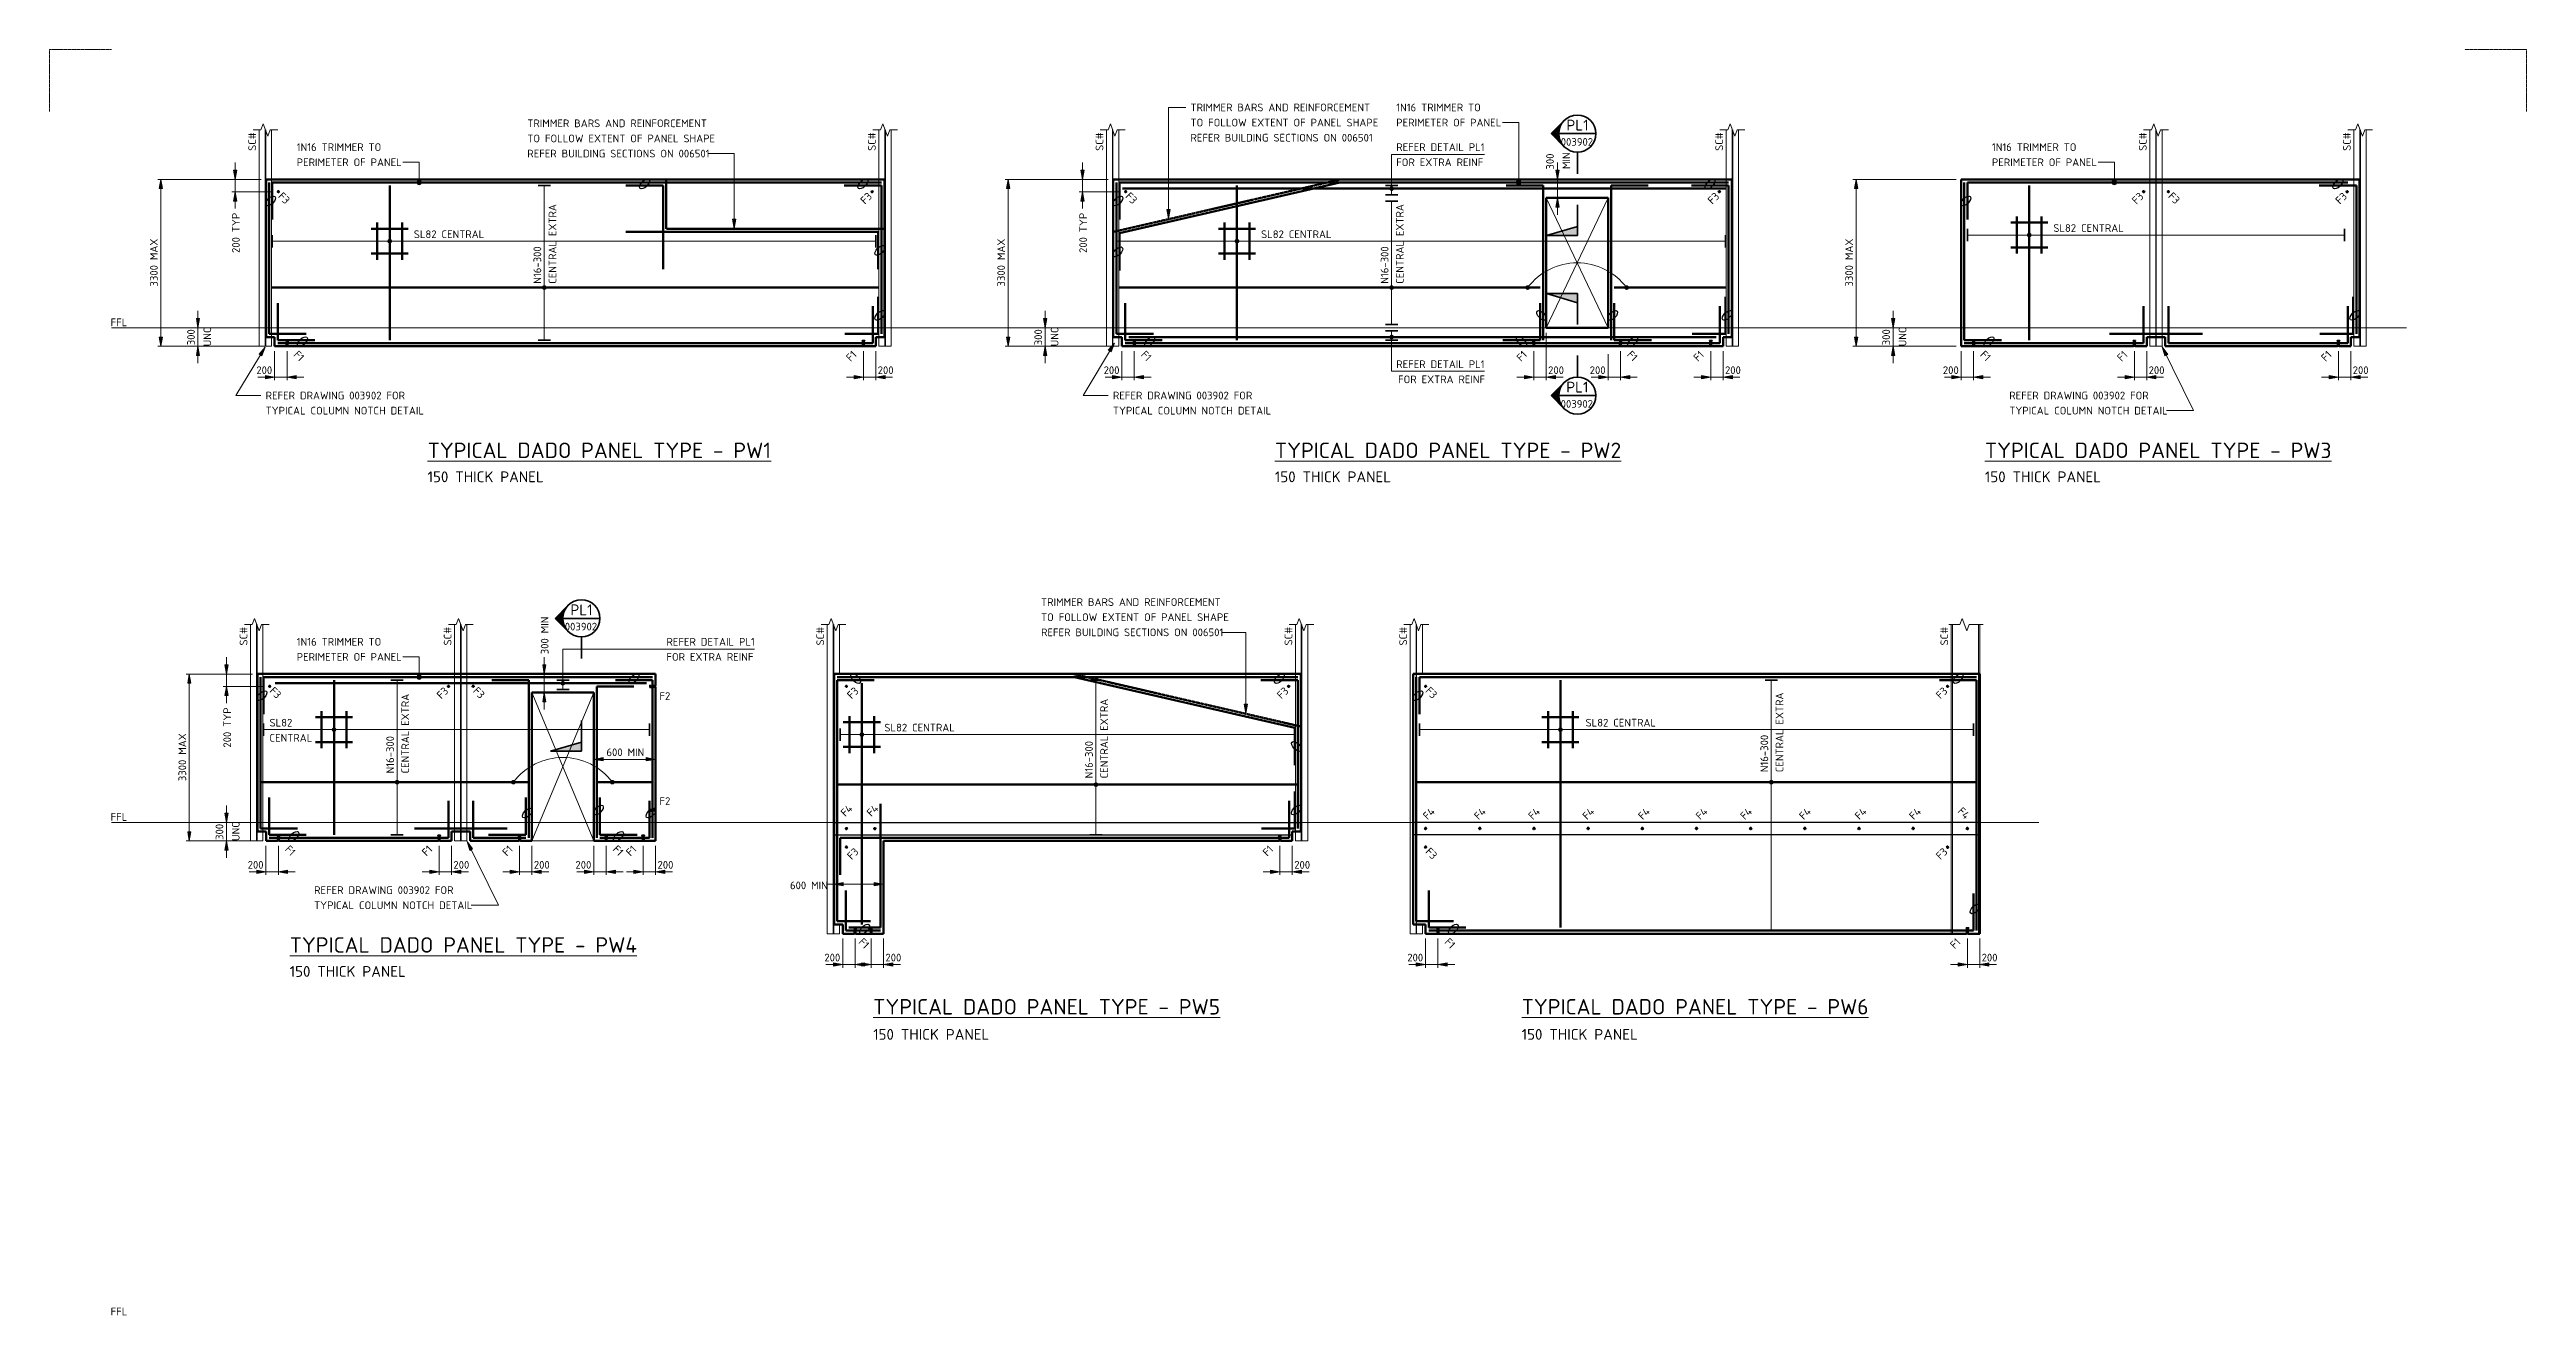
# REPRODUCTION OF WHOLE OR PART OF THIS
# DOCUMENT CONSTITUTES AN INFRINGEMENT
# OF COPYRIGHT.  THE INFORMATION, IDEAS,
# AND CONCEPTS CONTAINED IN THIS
# Model space of a CAD drawing. Header units: millimetres. Extents: x 1456 to 41506, y -3340 to 17135.
import ezdxf

# ---------------------------------------------------------------- set-up
doc = ezdxf.new("R2010")
doc.units = ezdxf.units.MM
doc.linetypes.add('Dash', pattern=[7, 5, -2])
doc.linetypes.add('Hidden', pattern=[4, 3, -1])
for name, color, linetype, lineweight in [('A-000-T_TEXT', 231, 'Continuous', 13), ('A-010-D_DIM', 211, 'Continuous', 13), ('A-010-D_DIM-50', 211, 'Continuous', 13), ('A-010-M_LINE', 90, 'Continuous', 13), ('A-060-M_DETAIL', 3, 'Continuous', 25), ('Z-000-T_TEXT', 131, 'Continuous', 25), ('Z-060-M_DETAIL', 92, 'Continuous', 25), ('Z-200_P_REF_PLANE', 111, 'Dash', 13)]:
    doc.layers.add(name, color=color, linetype=linetype, lineweight=lineweight)
doc.styles.add('ISOCPEUR', font='isocpeur.ttf', dxfattribs={"height": 125})
doc.styles.add('ISOCPEUR_1', font='isocpeur.ttf', dxfattribs={"height": 250})
doc.styles.add('ISOCPEUR_2', font='isocpeur.ttf', dxfattribs={"height": 175})
doc.styles.add('ISOCPEUR_3', font='isocpeur.ttf', dxfattribs={"height": 125})
doc.dimstyles.new('2_5___Arrow_Tick', dxfattribs={"dimscale": 304.8, "dimtxt": 124.497647, "dimasz": 0.492126, "dimexe": 0.164042, "dimexo": 0.262467, "dimgap": 0.04101, "dimtad": 1, "dimdec": 0, "dimzin": 0, "dimdsep": 46, "dimtxsty": 'ISOCPEUR', "dimsah": 1, "dimcen": 0.09, "dimadec": 0, "dimazin": 0, "dimtfac": 1, "dimtdec": 4, "dimtix": 1, "dimtmove": 0, "dimatfit": 3, "dimfxl": 1, "dimtvp": 1, "dimtolj": 1, "dimtzin": 0, "dimlwd": 18, "dimlwe": 18, "dimarcsym": 2})
doc.dimstyles.new('2_5___Arrow_Tick_1', dxfattribs={"dimscale": 304.8, "dimtxt": 124.497647, "dimasz": 0.492126, "dimexe": 0.164042, "dimexo": 0.262467, "dimgap": 0.04101, "dimtad": 1, "dimdec": 0, "dimzin": 0, "dimdsep": 46, "dimtxsty": 'ISOCPEUR', "dimsah": 1, "dimcen": 0.09, "dimadec": 0, "dimazin": 0, "dimtfac": 1, "dimtdec": 4, "dimtix": 1, "dimtmove": 2, "dimatfit": 3, "dimfxl": 1, "dimtvp": 1, "dimtolj": 1, "dimtzin": 0, "dimlwd": 18, "dimlwe": 18, "dimarcsym": 2})
doc.dimstyles.new('2_5___Arrow_Tick_2', dxfattribs={"dimscale": 304.8, "dimtxt": 124.497647, "dimasz": 0.492126, "dimexe": 0.164042, "dimexo": 0.262467, "dimgap": 0.04101, "dimtad": 1, "dimdec": 0, "dimzin": 0, "dimdsep": 46, "dimtxsty": 'ISOCPEUR_3', "dimsah": 1, "dimcen": 0.09, "dimadec": 0, "dimazin": 0, "dimtfac": 1, "dimtdec": 4, "dimtix": 1, "dimtmove": 0, "dimatfit": 3, "dimfxl": 1, "dimtvp": 1, "dimtolj": 1, "dimtzin": 0, "dimlwd": 18, "dimlwe": 18, "dimarcsym": 2})
doc.dimstyles.new('2_5___Arrow_Tick_3', dxfattribs={"dimscale": 304.8, "dimtxt": 124.497647, "dimasz": 0.492126, "dimexe": 0.164042, "dimexo": 0.262467, "dimgap": 0.04101, "dimtad": 1, "dimdec": 0, "dimzin": 0, "dimdsep": 46, "dimtxsty": 'ISOCPEUR_3', "dimsah": 1, "dimcen": 0.09, "dimadec": 0, "dimazin": 0, "dimtfac": 1, "dimtdec": 4, "dimtix": 1, "dimtmove": 1, "dimatfit": 3, "dimfxl": 1, "dimtvp": 1, "dimtolj": 1, "dimtzin": 0, "dimlwd": 18, "dimlwe": 18, "dimarcsym": 2})

msp = doc.modelspace()

# ---------------------------------------------------------------- texts
at = {"layer": 'A-000-T_TEXT', "color": 7, "lineweight": 18, "attachment_point": 1}
for s, insert, char_height, width, style in [('TRIMMER BARS AND REINFORCEMENT ', (19904.3, 16260.9), 125, 3471.307, 'ISOCPEUR'), ('1N16 TRIMMER TO', (23231.2, 16260.9), 125, 1591.35, 'ISOCPEUR'), ('TRIMMER BARS AND REINFORCEMENT ', (9181.2, 16004.3), 125, 3471.307, 'ISOCPEUR'), ('TO FOLLOW EXTENT OF PANEL SHAPE ', (9181.2, 15759.6), 125, 3583.543, 'ISOCPEUR'), ('TO FOLLOW EXTENT OF PANEL SHAPE ', (19904.3, 16016.1), 125, 3583.543, 'ISOCPEUR'), ('REFER BUILDING SECTIONS ON 006501', (19904.3, 15771.4), 125, 3451.265, 'ISOCPEUR'), ('PERIMETER OF PANEL', (23231.2, 16016.1), 125, 1992.193, 'ISOCPEUR'), ('1N16 TRIMMER TO', (5452.8, 15618.7), 125, 1591.35, 'ISOCPEUR'), ('PERIMETER OF PANEL', (5452.8, 15374), 125, 1992.193, 'ISOCPEUR'), ('REFER BUILDING SECTIONS ON 006501', (9181.2, 15514.8), 125, 3451.265, 'ISOCPEUR'), ('REFER DETAIL PL1', (23231.2, 15618.7), 125, 1691.561, 'ISOCPEUR'), ('FOR EXTRA REINF', (23231.2, 15374), 125, 1655.485, 'ISOCPEUR'), ('1N16 TRIMMER TO', (32862.8, 15618.7), 125, 1591.35, 'ISOCPEUR'), ('PERIMETER OF PANEL', (32862.8, 15374), 125, 1992.193, 'ISOCPEUR'), ('SL82 CENTRAL', (7345.7, 14210.2), 125, 1358.86, 'ISOCPEUR'), ('SL82 CENTRAL', (21045.7, 14210.2), 125, 1358.86, 'ISOCPEUR'), ('SL82 CENTRAL', (33855.7, 14310.2), 125, 1358.86, 'ISOCPEUR'), ('FFL', (2444.2, 12785.1), 125, 324.683, 'ISOCPEUR'), ('REFER DETAIL PL1', (23231.2, 12107.8), 125, 1691.561, 'ISOCPEUR'), ('FOR EXTRA REINF', (23261, 11863), 125, 1655.485, 'ISOCPEUR'), ('TYPICAL COLUMN NOTCH DETAIL', (4950.2, 11357.2), 125, 2990.294, 'ISOCPEUR'), ('REFER DRAWING 003902 FOR ', (4950.2, 11601.9), 125, 2761.813, 'ISOCPEUR'), ('TYPICAL COLUMN NOTCH DETAIL', (18650.2, 11357.2), 125, 2990.294, 'ISOCPEUR'), ('REFER DRAWING 003902 FOR ', (18650.2, 11601.9), 125, 2761.813, 'ISOCPEUR'), ('TYPICAL COLUMN NOTCH DETAIL', (33143.9, 11357.2), 125, 2990.294, 'ISOCPEUR'), ('REFER DRAWING 003902 FOR ', (33143.9, 11601.9), 125, 2761.813, 'ISOCPEUR'), ('\\LTYPICAL DADO PANEL TYPE - PW1', (7569.9, 10777.8), 250, 6521.728, 'ISOCPEUR_1'), ('\\LTYPICAL DADO PANEL TYPE - PW2', (21269.9, 10777.8), 250, 6581.854, 'ISOCPEUR_1'), ('\\LTYPICAL DADO PANEL TYPE - PW3', (32749.9, 10777.8), 250, 6581.854, 'ISOCPEUR_1'), ('150 THICK PANEL', (7569.9, 10311.9), 175, 2224.683, 'ISOCPEUR_2'), ('150 THICK PANEL', (21269.9, 10311.9), 175, 2224.683, 'ISOCPEUR_2'), ('150 THICK PANEL', (32749.9, 10311.9), 175, 2224.683, 'ISOCPEUR_2'), ('TRIMMER BARS AND REINFORCEMENT ', (17488.2, 8260.9), 125, 3471.307, 'ISOCPEUR'), ('TO FOLLOW EXTENT OF PANEL SHAPE ', (17488.2, 8016.1), 125, 3583.543, 'ISOCPEUR'), ('1N16 TRIMMER TO', (5452.8, 7618.7), 125, 1591.35, 'ISOCPEUR'), ('REFER DETAIL PL1', (11431.2, 7618.7), 125, 1691.561, 'ISOCPEUR'), ('REFER BUILDING SECTIONS ON 006501', (17488.2, 7771.4), 125, 3451.265, 'ISOCPEUR'), ('PERIMETER OF PANEL', (5452.8, 7374), 125, 1992.193, 'ISOCPEUR'), ('FOR EXTRA REINF', (11431.2, 7374), 125, 1655.485, 'ISOCPEUR'), ('SL82 ', (5013.1, 6310.2), 125, 537.131, 'ISOCPEUR'), ('CENTRAL', (5013.1, 6065.4), 125, 821.73, 'ISOCPEUR'), ('SL82 CENTRAL', (14955.2, 6230.2), 125, 1358.86, 'ISOCPEUR'), ('SL82 CENTRAL', (26292.5, 6310.2), 125, 1358.86, 'ISOCPEUR'), ('FFL', (2444.2, 4785.1), 125, 324.683, 'ISOCPEUR'), ('TYPICAL COLUMN NOTCH DETAIL', (5733.9, 3357.2), 125, 2990.294, 'ISOCPEUR'), ('REFER DRAWING 003902 FOR ', (5733.9, 3601.9), 125, 2761.813, 'ISOCPEUR'), ('\\LTYPICAL DADO PANEL TYPE - PW4', (5339.9, 2777.8), 250, 6609.913, 'ISOCPEUR_1'), ('150 THICK PANEL', (5339.9, 2311.9), 175, 2224.683, 'ISOCPEUR_2'), ('\\LTYPICAL DADO PANEL TYPE - PW5', (14774.3, 1777.8), 250, 6581.854, 'ISOCPEUR_1'), ('\\LTYPICAL DADO PANEL TYPE - PW6', (25259.9, 1777.8), 250, 6581.854, 'ISOCPEUR_1'), ('150 THICK PANEL', (14774.3, 1293.7), 175, 2224.683, 'ISOCPEUR_2'), ('150 THICK PANEL', (25259.9, 1293.7), 175, 2224.683, 'ISOCPEUR_2'), ('FFL', (2444.2, -3214.9), 125, 324.683, 'ISOCPEUR')]:
    msp.add_mtext(s, dxfattribs=dict(at, insert=insert, char_height=char_height, width=width, style=style))
at = {"layer": 'A-000-T_TEXT', "color": 7, "lineweight": 18, "char_height": 125, "attachment_point": 1, "rotation": 90, "style": 'ISOCPEUR'}
for s, insert, width in [('SC#', (4670.9, 15496.4), 364.768), ('SC#', (14690.9, 15496.4), 364.768), ('SC#', (18370.9, 15496.4), 364.768), ('SC#', (28390.9, 15496.4), 364.768), ('SC#', (35240.9, 15496.4), 364.768), ('SC#', (38540.9, 15496.4), 364.768), ('CENTRAL EXTRA', (9526.3, 13346.9), 1535.232), ('CENTRAL EXTRA', (23226.3, 13346.9), 1535.232), ('N16-300', (9281.5, 13346.9), 737.552), ('N16-300', (22981.5, 13346.9), 737.552), ('SC#', (4530.9, 7496.4), 364.768), ('SC#', (7830.9, 7496.4), 364.768), ('SC#', (13855.9, 7496.4), 364.768), ('SC#', (21425.9, 7496.4), 364.768), ('SC#', (23280.9, 7496.4), 364.768), ('SC#', (32030.9, 7496.4), 364.768), ('CENTRAL EXTRA', (7145.8, 5426.9), 1535.232), ('CENTRAL EXTRA', (18445.8, 5346.9), 1535.232), ('CENTRAL EXTRA', (29365.8, 5446.9), 1535.232), ('N16-300', (6901.1, 5426.9), 737.552), ('N16-300', (29121.1, 5446.9), 737.552), ('N16-300', (18201.1, 5346.9), 737.552)]:
    msp.add_mtext(s, dxfattribs=dict(at, insert=insert, width=width))
at = {"layer": 'A-060-M_DETAIL', "lineweight": 13, "char_height": 125, "attachment_point": 1, "style": 'ISOCPEUR'}
for s, insert, width, rotation in [('F3', (5231.2, 14839.6), 216.456, 315), ('F3', (18931.2, 14839.6), 216.456, 315), ('F3', (35791.2, 14839.6), 216.456, 315), ('F3', (14553.6, 14710.2), 216.456, 45), ('F3', (28253.6, 14710.2), 216.456, 45), ('F3', (35113.6, 14710.2), 216.456, 45), ('F3', (38403.6, 14710.2), 216.456, 45), ('F1', (5480.5, 12277.8), 184.388, 315), ('F1', (14323, 12167.1), 184.388, 45), ('F1', (19180.5, 12277.8), 184.388, 315), ('F1', (25163, 12167.1), 184.388, 45), ('F1', (27040.5, 12277.8), 184.388, 315), ('F1', (28023, 12167.1), 184.388, 45), ('F1', (32750.5, 12277.8), 184.388, 315), ('F1', (34873, 12167.1), 184.388, 45), ('F1', (38173, 12167.1), 184.388, 45), ('F3', (5091.2, 6839.6), 216.456, 315), ('F3', (7703.6, 6710.2), 216.456, 45), ('F3', (8381.2, 6839.6), 216.456, 315), ('F3', (14338.6, 6710.2), 216.456, 45), ('F3', (21288.6, 6710.2), 216.456, 45), ('F3', (23781.2, 6839.6), 216.456, 315), ('F3', (31943.6, 6710.2), 216.456, 45), ('F4', (14235, 4806.7), 228.481, 45), ('F4', (14655, 4806.7), 228.481, 45), ('F4', (23650, 4756.7), 228.481, 45), ('F4', (24476, 4756.7), 228.481, 45), ('F4', (25352, 4756.7), 228.481, 45), ('F4', (26228, 4756.7), 228.481, 45), ('F4', (27128, 4756.7), 228.481, 45), ('F4', (28060, 4756.7), 228.481, 45), ('F4', (28780, 4756.7), 228.481, 45), ('F4', (29732, 4756.7), 228.481, 45), ('F4', (30632, 4756.7), 228.481, 45), ('F4', (31512, 4756.7), 228.481, 45), ('F4', (32387.6, 4893.2), 228.481, 315), ('F1', (5340.5, 4277.8), 184.388, 315), ('F1', (7463, 4167.1), 184.388, 45), ('F1', (8763, 4167.1), 184.388, 45), ('F1', (10640.5, 4277.8), 184.388, 315), ('F1', (10763, 4167.1), 184.388, 45), ('F3', (14338.6, 4110.2), 216.456, 45), ('F1', (21058, 4167.1), 184.388, 45), ('F3', (23781.2, 4239.6), 216.456, 315), ('F3', (31943.6, 4110.2), 216.456, 45), ('F1', (14615.5, 2777.8), 184.388, 315), ('F1', (24090.5, 2777.8), 184.388, 315), ('F1', (32173, 2667.1), 184.388, 45)]:
    msp.add_mtext(s, dxfattribs=dict(at, insert=insert, width=width, rotation=rotation))
at = {"layer": 'A-060-M_DETAIL', "lineweight": 13, "char_height": 125, "width": 216.456, "attachment_point": 1, "style": 'ISOCPEUR'}
for insert in [(11318.6, 6740.8), (11318.6, 5040.8)]:
    msp.add_mtext('F2', dxfattribs=dict(at, insert=insert))
at = {"layer": 'Z-000-T_TEXT', "lineweight": 13, "attachment_point": 1}
for s, insert, char_height, width, style in [('003902', (25891.7, 15704), 125, 649.367, 'ISOCPEUR'), ('PL1', (25982.7, 16000.3), 175, 428.903, 'ISOCPEUR_2'), ('PL1', (25981.2, 11762.7), 175, 428.903, 'ISOCPEUR_2'), ('003902', (25890.2, 11466.4), 125, 649.367, 'ISOCPEUR'), ('PL1', (9878.6, 8160.3), 175, 428.903, 'ISOCPEUR_2'), ('003902', (9787.6, 7864), 125, 649.367, 'ISOCPEUR')]:
    msp.add_mtext(s, dxfattribs=dict(at, insert=insert, char_height=char_height, width=width, style=style))

# ---------------------------------------------------------------- blocks, each defined once
blk = doc.blocks.new('FE1 - FE20095-4128119-S-3501 - _INDUSTRIAL_ TYPICAL DADO PANEL TYPES')
at = {"layer": 'Z-060-M_DETAIL', "lineweight": 18}
for p, q in [((-8, 0), (-8, -35)), ((8, -35), (8, 0)), ((16, -69), (-16, -69)), ((-16, -81), (16, -81)), ((-8, -35), (8, -35)), ((16, -81), (16, -69))]:
    blk.add_line(p, q, dxfattribs=at)
at = {"layer": 'Z-060-M_DETAIL', "lineweight": 35}
for p, q in [((8, 0), (-8, 0)), ((13, 0), (8, 0)), ((13, -61), (13, 0)), ((-16, -85), (-21, -90)), ((-21, -90), (-21, -95)), ((-21, -95), (21, -95)), ((-13, -62), (-16, -65)), ((-16, -65), (-16, -69)), ((-16, -69), (-16, -81)), ((-16, -81), (-16, -85)), ((-8, 0), (-13, 0)), ((-13, 0), (-13, -62)), ((16, -65), (13, -61)), ((16, -69), (16, -65)), ((16, -85), (16, -81)), ((21, -90), (16, -85)), ((21, -95), (21, -90))]:
    blk.add_line(p, q, dxfattribs=at)
blk = doc.blocks.new('FE1 - FE20095-4129573-S-3501 - _INDUSTRIAL_ TYPICAL DADO PANEL TYPES')
at = {"layer": 'Z-060-M_DETAIL', "lineweight": 35}
for p, q in [((21, 95), (-21, 95)), ((-21, 95), (-21, 90)), ((-21, 90), (-16, 85)), ((-16, 85), (-16, 81)), ((-16, 81), (-16, 69)), ((-16, 69), (-16, 65)), ((-16, 65), (-13, 62)), ((-13, 62), (-13, 0)), ((-13, 0), (-8, 0)), ((-8, 0), (8, 0)), ((13, 61), (16, 65)), ((13, 0), (13, 61)), ((16, 85), (21, 90)), ((16, 81), (16, 85)), ((16, 65), (16, 69)), ((21, 90), (21, 95)), ((8, 0), (13, 0))]:
    blk.add_line(p, q, dxfattribs=at)
at = {"layer": 'Z-060-M_DETAIL', "lineweight": 18}
for p, q in [((16, 81), (-16, 81)), ((-16, 69), (16, 69)), ((8, 35), (-8, 35)), ((-8, 35), (-8, 0)), ((8, 0), (8, 35)), ((16, 69), (16, 81))]:
    blk.add_line(p, q, dxfattribs=at)
blk = doc.blocks.new('NRP_Bolt Detailed Plan _v2_ - M20-1017941-S-3501 - _INDUSTRIAL_ TYPICAL DADO PANEL TYPES')
at = {"layer": 'Z-060-M_DETAIL', "lineweight": 13}
for p, q in [((-25, 0), (0, 0)), ((0, 0), (0, 25)), ((25, 0), (0, 0)), ((0, 0), (0, -25))]:
    blk.add_line(p, q, dxfattribs=at)
at = {"layer": 'Z-060-M_DETAIL'}
for p, q in [((-9, 15), (-17, 0)), ((9, 15), (-9, 15)), ((17, 0), (9, 15)), ((17, 0), (9, -15)), ((-9, -15), (-17, 0)), ((9, -15), (-9, -15))]:
    blk.add_line(p, q, dxfattribs=at)
blk.add_circle((0, 0), 10, dxfattribs=at)
blk = doc.blocks.new('NRP_Extent BN - 1-50-4190796-S-3501 - _INDUSTRIAL_ TYPICAL DADO PANEL TYPES')
at = {"layer": 'Z-060-M_DETAIL', "lineweight": 18}
blk.add_hatch(color=256, dxfattribs=at).paths.add_polyline_path([(0, -37), (10, -36), (19, -32), (27, -27), (32, -19), (36, -10), (38, 0), (36, 10), (32, 19), (27, 27), (19, 32), (10, 36), (0, 38), (-10, 36), (-19, 32), (-27, 27), (-32, 19), (-36, 10), (-37, 0), (-36, -10), (-32, -19), (-27, -27), (-19, -32), (-10, -36)])
at = {"layer": 'Z-060-M_DETAIL', "lineweight": 35}
for p, q in [((-1900, 100), (-1900, -100)), ((7860, 100), (7860, -100))]:
    blk.add_line(p, q, dxfattribs=at)
at = {"layer": 'Z-060-M_DETAIL', "lineweight": 18}
blk.add_line((7860, 0), (-1900, 0), dxfattribs=at)
blk = doc.blocks.new('NRP_Extent BN - 1-50-4129570-S-3501 - _INDUSTRIAL_ TYPICAL DADO PANEL TYPES')
at = {"layer": 'Z-060-M_DETAIL', "lineweight": 18}
blk.add_hatch(color=256, dxfattribs=at).paths.add_polyline_path([(-38, 0), (-36, -10), (-32, -19), (-27, -27), (-19, -32), (-10, -36), (0, -38), (10, -36), (19, -32), (27, -27), (32, -19), (36, -10), (37, 0), (36, 10), (32, 19), (27, 27), (19, 32), (10, 36), (0, 37), (-10, 36), (-19, 32), (-27, 27), (-32, 19), (-36, 10)])
at = {"layer": 'Z-060-M_DETAIL', "lineweight": 35}
for p, q in [((-850, 100), (-850, -100)), ((1650, 100), (1650, -100))]:
    blk.add_line(p, q, dxfattribs=at)
at = {"layer": 'Z-060-M_DETAIL', "lineweight": 18}
blk.add_line((1650, 0), (-850, 0), dxfattribs=at)
blk = doc.blocks.new('NRP_Bolt Detailed Plan _v2_ - M20-3988875-S-3501 - _INDUSTRIAL_ TYPICAL DADO PANEL TYPES')
at = {"layer": 'Z-060-M_DETAIL'}
for p, q in [((-9, 15), (-17, 0)), ((-9, -15), (-17, 0)), ((9, 15), (-9, 15)), ((17, 0), (9, 15)), ((9, -15), (-9, -15)), ((17, 0), (9, -15))]:
    blk.add_line(p, q, dxfattribs=at)
at = {"layer": 'Z-060-M_DETAIL', "lineweight": 13}
for p, q in [((0, 0), (0, 25)), ((-25, 0), (0, 0)), ((0, 0), (0, -25)), ((25, 0), (0, 0))]:
    blk.add_line(p, q, dxfattribs=at)
at = {"layer": 'Z-060-M_DETAIL'}
blk.add_circle((0, 0), 10, dxfattribs=at)
blk = doc.blocks.new('NRP_Extent BN - 1-50-4191446-S-3501 - _INDUSTRIAL_ TYPICAL DADO PANEL TYPES')
at = {"layer": 'Z-060-M_DETAIL', "lineweight": 18}
blk.add_hatch(color=256, dxfattribs=at).paths.add_polyline_path([(0, -37), (10, -36), (19, -32), (27, -27), (32, -19), (36, -10), (38, 0), (36, 10), (32, 19), (27, 27), (19, 32), (10, 36), (0, 38), (-10, 36), (-19, 32), (-27, 27), (-32, 19), (-36, 10), (-37, 0), (-36, -10), (-32, -19), (-27, -27), (-19, -32), (-10, -36)])
at = {"layer": 'Z-060-M_DETAIL', "lineweight": 35}
for p, q in [((-1950, 100), (-1950, -100)), ((7900, 100), (7900, -100))]:
    blk.add_line(p, q, dxfattribs=at)
at = {"layer": 'Z-060-M_DETAIL', "lineweight": 18}
blk.add_line((7900, 0), (-1950, 0), dxfattribs=at)
blk = doc.blocks.new('NRP_Extent BN - 1-50-4190052-S-3501 - _INDUSTRIAL_ TYPICAL DADO PANEL TYPES')
at = {"layer": 'Z-060-M_DETAIL', "lineweight": 18}
blk.add_hatch(color=256, dxfattribs=at).paths.add_polyline_path([(-38, 0), (-36, -10), (-32, -19), (-27, -27), (-19, -32), (-10, -36), (0, -38), (10, -36), (19, -32), (27, -27), (32, -19), (36, -10), (37, 0), (36, 10), (32, 19), (27, 27), (19, 32), (10, 36), (0, 37), (-10, 36), (-19, 32), (-27, 27), (-32, 19), (-36, 10)])
at = {"layer": 'Z-060-M_DETAIL', "lineweight": 35}
for p, q in [((-600, 100), (-600, -100)), ((1400, 100), (1400, -100))]:
    blk.add_line(p, q, dxfattribs=at)
at = {"layer": 'Z-060-M_DETAIL', "lineweight": 18}
blk.add_line((1400, 0), (-600, 0), dxfattribs=at)
blk = doc.blocks.new('NRP_Extent BN - 1-50-4129572-S-3501 - _INDUSTRIAL_ TYPICAL DADO PANEL TYPES')
at = {"layer": 'Z-060-M_DETAIL', "lineweight": 18}
blk.add_hatch(color=256, dxfattribs=at).paths.add_polyline_path([(-38, 0), (-36, -10), (-32, -19), (-27, -27), (-19, -32), (-10, -36), (0, -38), (10, -36), (19, -32), (27, -27), (32, -19), (36, -10), (37, 0), (36, 10), (32, 19), (27, 27), (19, 32), (10, 36), (0, 37), (-10, 36), (-19, 32), (-27, 27), (-32, 19), (-36, 10)])
at = {"layer": 'Z-060-M_DETAIL', "lineweight": 35}
for p, q in [((-100, 100), (-100, -100)), ((50, 100), (50, -100))]:
    blk.add_line(p, q, dxfattribs=at)
at = {"layer": 'Z-060-M_DETAIL', "lineweight": 18}
for q in [(-100, 0), (550, 0)]:
    blk.add_line((50, 0), q, dxfattribs=at)
blk = doc.blocks.new('NRP_Extent BN - 1-50-4129574-S-3501 - _INDUSTRIAL_ TYPICAL DADO PANEL TYPES')
at = {"layer": 'Z-060-M_DETAIL', "lineweight": 18}
blk.add_hatch(color=256, dxfattribs=at).paths.add_polyline_path([(-38, 0), (-36, -10), (-32, -19), (-27, -27), (-19, -32), (-10, -36), (0, -38), (10, -36), (19, -32), (27, -27), (32, -19), (36, -10), (37, 0), (36, 10), (32, 19), (27, 27), (19, 32), (10, 36), (0, 37), (-10, 36), (-19, 32), (-27, 27), (-32, 19), (-36, 10)])
at = {"layer": 'Z-060-M_DETAIL', "lineweight": 35}
for p, q in [((-100, 100), (-100, -100)), ((50, 100), (50, -100))]:
    blk.add_line(p, q, dxfattribs=at)
at = {"layer": 'Z-060-M_DETAIL', "lineweight": 18}
for q in [(-100, 0), (550, 0)]:
    blk.add_line((50, 0), q, dxfattribs=at)
blk = doc.blocks.new('NRP_Extent BN - 1-50-4193100-S-3501 - _INDUSTRIAL_ TYPICAL DADO PANEL TYPES')
at = {"layer": 'Z-060-M_DETAIL', "lineweight": 18}
blk.add_hatch(color=256, dxfattribs=at).paths.add_polyline_path([(0, -37), (10, -36), (19, -32), (27, -27), (32, -19), (36, -10), (38, 0), (36, 10), (32, 19), (27, 27), (19, 32), (10, 36), (0, 38), (-10, 36), (-19, 32), (-27, 27), (-32, 19), (-36, 10), (-37, 0), (-36, -10), (-32, -19), (-27, -27), (-19, -32), (-10, -36)])
at = {"layer": 'Z-060-M_DETAIL', "lineweight": 35}
for p, q in [((-1140, 100), (-1140, -100)), ((5100, 100), (5100, -100))]:
    blk.add_line(p, q, dxfattribs=at)
at = {"layer": 'Z-060-M_DETAIL', "lineweight": 18}
blk.add_line((5100, 0), (-1140, 0), dxfattribs=at)
blk = doc.blocks.new('NRP_Extent BN - 1-50-4190130-S-3501 - _INDUSTRIAL_ TYPICAL DADO PANEL TYPES')
at = {"layer": 'Z-060-M_DETAIL', "lineweight": 18}
blk.add_hatch(color=256, dxfattribs=at).paths.add_polyline_path([(37, 0), (36, 10), (32, 19), (27, 27), (19, 32), (10, 36), (0, 37), (-10, 36), (-19, 32), (-27, 27), (-32, 19), (-36, 10), (-38, 0), (-36, -10), (-32, -19), (-27, -27), (-19, -32), (-10, -36), (0, -38), (10, -36), (19, -32), (27, -27), (32, -19), (36, -10)])
at = {"layer": 'Z-060-M_DETAIL', "lineweight": 35}
for p, q in [((-100, -100), (-100, 100)), ((50, -100), (50, 100))]:
    blk.add_line(p, q, dxfattribs=at)
at = {"layer": 'Z-060-M_DETAIL', "lineweight": 18}
for q in [(-100, 0), (550, 0)]:
    blk.add_line((50, 0), q, dxfattribs=at)
blk = doc.blocks.new('NRP_Extent BN - 1-50-4129577-S-3501 - _INDUSTRIAL_ TYPICAL DADO PANEL TYPES')
at = {"layer": 'Z-060-M_DETAIL', "lineweight": 18}
blk.add_hatch(color=256, dxfattribs=at).paths.add_polyline_path([(0, -37), (10, -36), (19, -32), (27, -27), (32, -19), (36, -10), (38, 0), (36, 10), (32, 19), (27, 27), (19, 32), (10, 36), (0, 38), (-10, 36), (-19, 32), (-27, 27), (-32, 19), (-36, 10), (-37, 0), (-36, -10), (-32, -19), (-27, -27), (-19, -32), (-10, -36)])
at = {"layer": 'Z-060-M_DETAIL', "lineweight": 35}
for p, q in [((-1000, 100), (-1000, -100)), ((5100, 100), (5100, -100))]:
    blk.add_line(p, q, dxfattribs=at)
at = {"layer": 'Z-060-M_DETAIL', "lineweight": 18}
blk.add_line((5100, 0), (-1000, 0), dxfattribs=at)
blk = doc.blocks.new('NRP_Extent BN - 1-50-4192404-S-3501 - _INDUSTRIAL_ TYPICAL DADO PANEL TYPES')
at = {"layer": 'Z-060-M_DETAIL', "lineweight": 18}
blk.add_hatch(color=256, dxfattribs=at).paths.add_polyline_path([(0, -37), (10, -36), (19, -32), (27, -27), (32, -19), (36, -10), (38, 0), (36, 10), (32, 19), (27, 27), (19, 32), (10, 36), (0, 38), (-10, 36), (-19, 32), (-27, 27), (-32, 19), (-36, 10), (-37, 0), (-36, -10), (-32, -19), (-27, -27), (-19, -32), (-10, -36)])
at = {"layer": 'Z-060-M_DETAIL', "lineweight": 35}
for p, q in [((-2280, 100), (-2280, -100)), ((6680, 100), (6680, -100))]:
    blk.add_line(p, q, dxfattribs=at)
at = {"layer": 'Z-060-M_DETAIL', "lineweight": 18}
blk.add_line((6680, 0), (-2280, 0), dxfattribs=at)
blk = doc.blocks.new('NRP_Extent BN - 1-50-4193266-S-3501 - _INDUSTRIAL_ TYPICAL DADO PANEL TYPES')
at = {"layer": 'Z-060-M_DETAIL', "lineweight": 18}
blk.add_hatch(color=256, dxfattribs=at).paths.add_polyline_path([(0, 37), (-10, 36), (-19, 32), (-27, 27), (-32, 19), (-36, 10), (-38, 0), (-36, -10), (-32, -19), (-27, -27), (-19, -32), (-10, -36), (0, -38), (10, -36), (19, -32), (27, -27), (32, -19), (36, -10), (37, 0), (36, 10), (32, 19), (27, 27), (19, 32), (10, 36)])
at = {"layer": 'Z-060-M_DETAIL', "lineweight": 35}
for p, q in [((-7000, -100), (-7000, 100)), ((350, -100), (350, 100))]:
    blk.add_line(p, q, dxfattribs=at)
at = {"layer": 'Z-060-M_DETAIL', "lineweight": 18}
blk.add_line((350, 0), (-7000, 0), dxfattribs=at)
blk = doc.blocks.new('NRP_Extent BN - 1-50-V1-S-3501 - _INDUSTRIAL_ TYPICAL DADO PANEL TYPES')
at = {"layer": 'Z-060-M_DETAIL', "lineweight": 18}
blk.add_hatch(color=256, dxfattribs=at).paths.add_polyline_path([(-38, 0), (-36, -10), (-32, -19), (-27, -27), (-19, -32), (-10, -36), (0, -38), (10, -36), (19, -32), (27, -27), (32, -19), (36, -10), (37, 0), (36, 10), (32, 19), (27, 27), (19, 32), (10, 36), (0, 37), (-10, 36), (-19, 32), (-27, 27), (-32, 19), (-36, 10)])
at = {"layer": 'Z-060-M_DETAIL', "lineweight": 35}
for p, q in [((-850, 100), (-850, -100)), ((1650, 100), (1650, -100))]:
    blk.add_line(p, q, dxfattribs=at)
at = {"layer": 'Z-060-M_DETAIL', "lineweight": 18}
blk.add_line((1650, 0), (-850, 0), dxfattribs=at)
blk = doc.blocks.new('NRP_Extent BN - 1-50-4249857-S-3501 - _INDUSTRIAL_ TYPICAL DADO PANEL TYPES')
at = {"layer": 'Z-060-M_DETAIL', "lineweight": 18}
blk.add_hatch(color=256, dxfattribs=at).paths.add_polyline_path([(-38, 0), (-36, -10), (-32, -19), (-27, -27), (-19, -32), (-10, -36), (0, -38), (10, -36), (19, -32), (27, -27), (32, -19), (36, -10), (37, 0), (36, 10), (32, 19), (27, 27), (19, 32), (10, 36), (0, 37), (-10, 36), (-19, 32), (-27, 27), (-32, 19), (-36, 10)])
at = {"layer": 'Z-060-M_DETAIL', "lineweight": 35}
for p, q in [((-810, 100), (-810, -100)), ((1690, 100), (1690, -100))]:
    blk.add_line(p, q, dxfattribs=at)
at = {"layer": 'Z-060-M_DETAIL', "lineweight": 18}
blk.add_line((1690, 0), (-810, 0), dxfattribs=at)
blk = doc.blocks.new('NRP_Extent BN - 1-50-4249854-S-3501 - _INDUSTRIAL_ TYPICAL DADO PANEL TYPES')
at = {"layer": 'Z-060-M_DETAIL', "lineweight": 18}
blk.add_hatch(color=256, dxfattribs=at).paths.add_polyline_path([(-38, 0), (-36, -10), (-32, -19), (-27, -27), (-19, -32), (-10, -36), (0, -38), (10, -36), (19, -32), (27, -27), (32, -19), (36, -10), (37, 0), (36, 10), (32, 19), (27, 27), (19, 32), (10, 36), (0, 37), (-10, 36), (-19, 32), (-27, 27), (-32, 19), (-36, 10)])
at = {"layer": 'Z-060-M_DETAIL', "lineweight": 35}
for p, q in [((-2400, 100), (-2400, -100)), ((1650, 100), (1650, -100))]:
    blk.add_line(p, q, dxfattribs=at)
at = {"layer": 'Z-060-M_DETAIL', "lineweight": 18}
blk.add_line((1650, 0), (-2400, 0), dxfattribs=at)
blk = doc.blocks.new('DIMBLOCK1-S-3501 - _INDUSTRIAL_ TYPICAL DADO PANEL TYPES')
at = {"layer": 'A-010-D_DIM-50', "lineweight": 18}
for points in [[(3256, 15035), (3230, 14885), (3283, 14885)], [(3256, 12335), (3283, 12485), (3230, 12485)]]:
    blk.add_hatch(color=256, dxfattribs=at).paths.add_polyline_path(points)
for p, q in [((3256, 15035), (3206, 15035)), ((3256, 15035), (3230, 14885)), ((3230, 14885), (3283, 14885)), ((3256, 12335), (3256, 15035)), ((3283, 14885), (3256, 15035)), ((3256, 15035), (4876, 15035)), ((3283, 12485), (3230, 12485)), ((3230, 12485), (3256, 12335)), ((3256, 12335), (3283, 12485)), ((3256, 12335), (3206, 12335)), ((3256, 12335), (5016, 12335))]:
    blk.add_line(p, q, dxfattribs=at)
at = {"layer": 'A-010-D_DIM-50', "color": 0, "lineweight": 18, "insert": (3081, 13302), "char_height": 125, "width": 919.37, "attachment_point": 1, "rotation": 90, "line_spacing_factor": 1.149209, "style": 'ISOCPEUR'}
blk.add_mtext('3300 MAX', dxfattribs=at)
blk = doc.blocks.new('DIMBLOCK2-S-3501 - _INDUSTRIAL_ TYPICAL DADO PANEL TYPES')
at = {"layer": 'A-010-D_DIM-50', "lineweight": 18}
for points in [[(3856, 12635), (3883, 12785), (3830, 12785)], [(3856, 12335), (3830, 12185), (3883, 12185)]]:
    blk.add_hatch(color=256, dxfattribs=at).paths.add_polyline_path(points)
for p, q in [((3856, 12063), (3856, 12908)), ((3883, 12785), (3830, 12785)), ((3830, 12785), (3856, 12635)), ((3856, 12635), (3830, 12635)), ((3856, 12635), (3883, 12785)), ((3856, 12635), (3906, 12635)), ((3856, 12335), (3806, 12335)), ((3856, 12335), (3830, 12185)), ((3830, 12185), (3883, 12185)), ((3883, 12185), (3856, 12335)), ((3856, 12335), (5016, 12335))]:
    blk.add_line(p, q, dxfattribs=at)
at = {"layer": 'A-010-D_DIM-50', "color": 0, "lineweight": 18, "char_height": 125, "attachment_point": 1, "rotation": 90, "line_spacing_factor": 1.149209, "style": 'ISOCPEUR'}
for s, insert, width in [('300', (3681, 12352), 318.91), ('UNO', (3945, 12334), 362)]:
    blk.add_mtext(s, dxfattribs=dict(at, insert=insert, width=width))
blk = doc.blocks.new('NRP_Loop BN - NRP_Loop BN-4128125-S-3501 - _INDUSTRIAL_ TYPICAL DADO PANEL TYPES')
at = {"layer": 'Z-000-T_TEXT'}
blk.add_ellipse((0, 0), major_axis=(1.41, 1.41), ratio=0.5, dxfattribs=at)
blk = doc.blocks.new('DIMBLOCK3-S-3501 - _INDUSTRIAL_ TYPICAL DADO PANEL TYPES')
at = {"layer": 'A-010-D_DIM-50', "lineweight": 18}
for points in [[(16956, 15035), (16930, 14885), (16983, 14885)], [(16956, 12335), (16983, 12485), (16930, 12485)]]:
    blk.add_hatch(color=256, dxfattribs=at).paths.add_polyline_path(points)
for p, q in [((16956, 15035), (16906, 15035)), ((16956, 15035), (16930, 14885)), ((16930, 14885), (16983, 14885)), ((16956, 12335), (16956, 15035)), ((16983, 14885), (16956, 15035)), ((16956, 15035), (18576, 15035)), ((16983, 12485), (16930, 12485)), ((16930, 12485), (16956, 12335)), ((16956, 12335), (16983, 12485)), ((16956, 12335), (16906, 12335)), ((16956, 12335), (18716, 12335))]:
    blk.add_line(p, q, dxfattribs=at)
at = {"layer": 'A-010-D_DIM-50', "color": 0, "lineweight": 18, "insert": (16781, 13302), "char_height": 125, "width": 919.37, "attachment_point": 1, "rotation": 90, "line_spacing_factor": 1.149209, "style": 'ISOCPEUR'}
blk.add_mtext('3300 MAX', dxfattribs=at)
blk = doc.blocks.new('DIMBLOCK4-S-3501 - _INDUSTRIAL_ TYPICAL DADO PANEL TYPES')
at = {"layer": 'A-010-D_DIM-50', "lineweight": 18}
for points in [[(17556, 12635), (17583, 12785), (17530, 12785)], [(17556, 12335), (17530, 12185), (17583, 12185)]]:
    blk.add_hatch(color=256, dxfattribs=at).paths.add_polyline_path(points)
for p, q in [((17556, 12063), (17556, 12908)), ((17583, 12785), (17530, 12785)), ((17530, 12785), (17556, 12635)), ((17556, 12635), (17530, 12635)), ((17556, 12635), (17583, 12785)), ((17556, 12635), (17606, 12635)), ((17556, 12335), (17506, 12335)), ((17556, 12335), (17530, 12185)), ((17530, 12185), (17583, 12185)), ((17583, 12185), (17556, 12335)), ((17556, 12335), (18716, 12335))]:
    blk.add_line(p, q, dxfattribs=at)
at = {"layer": 'A-010-D_DIM-50', "color": 0, "lineweight": 18, "char_height": 125, "attachment_point": 1, "rotation": 90, "line_spacing_factor": 1.149209, "style": 'ISOCPEUR'}
for s, insert, width in [('300', (17381, 12352), 318.91), ('UNO', (17645, 12334), 362)]:
    blk.add_mtext(s, dxfattribs=dict(at, insert=insert, width=width))
blk = doc.blocks.new('DIMBLOCK5-S-3501 - _INDUSTRIAL_ TYPICAL DADO PANEL TYPES')
at = {"layer": 'A-010-D_DIM-50', "lineweight": 18}
for points in [[(25837, 15035), (25864, 15185), (25811, 15185)], [(25837, 14735), (25811, 14585), (25864, 14585)]]:
    blk.add_hatch(color=256, dxfattribs=at).paths.add_polyline_path(points)
for p, q in [((25837, 15308), (25837, 14463)), ((25837, 15035), (25787, 15035)), ((25864, 15185), (25811, 15185)), ((25811, 15185), (25837, 15035)), ((25837, 15035), (25864, 15185)), ((25837, 15035), (25863, 15035)), ((25837, 14735), (25787, 14735)), ((25837, 14735), (25811, 14585)), ((25811, 14585), (25864, 14585)), ((25864, 14585), (25837, 14735)), ((25837, 14735), (25863, 14735))]:
    blk.add_line(p, q, dxfattribs=at)
at = {"layer": 'A-010-D_DIM-50', "color": 0, "lineweight": 18, "char_height": 125, "attachment_point": 1, "rotation": 90, "line_spacing_factor": 1.149209, "style": 'ISOCPEUR'}
for s, insert, width in [('300', (25655, 15194), 318.91), ('MIN', (25919, 15202), 301.67)]:
    blk.add_mtext(s, dxfattribs=dict(at, insert=insert, width=width))
blk = doc.blocks.new('DIMBLOCK6-S-3501 - _INDUSTRIAL_ TYPICAL DADO PANEL TYPES')
at = {"layer": 'A-010-D_DIM-50', "lineweight": 18}
for points in [[(5096, 11835), (4946, 11862), (4946, 11809)], [(5296, 11835), (5446, 11809), (5446, 11862)]]:
    blk.add_hatch(color=256, dxfattribs=at).paths.add_polyline_path(points)
for p, q in [((5096, 11835), (5096, 12255)), ((5296, 11835), (5296, 12255)), ((4824, 11835), (5569, 11835)), ((5096, 11835), (4946, 11862)), ((4946, 11862), (4946, 11809)), ((4946, 11809), (5096, 11835)), ((5096, 11835), (5096, 11785)), ((5446, 11862), (5296, 11835)), ((5296, 11835), (5446, 11809)), ((5296, 11835), (5296, 11785)), ((5446, 11809), (5446, 11862))]:
    blk.add_line(p, q, dxfattribs=at)
at = {"layer": 'A-010-D_DIM-50', "color": 0, "lineweight": 18, "insert": (4800, 12011), "char_height": 125, "width": 318.91, "attachment_point": 1, "line_spacing_factor": 1.149209, "style": 'ISOCPEUR'}
blk.add_mtext('200', dxfattribs=at)
blk = doc.blocks.new('DIMBLOCK7-S-3501 - _INDUSTRIAL_ TYPICAL DADO PANEL TYPES')
at = {"layer": 'A-010-D_DIM-50', "lineweight": 18}
for points in [[(14616, 11835), (14466, 11862), (14466, 11809)], [(14816, 11835), (14966, 11809), (14966, 11862)]]:
    blk.add_hatch(color=256, dxfattribs=at).paths.add_polyline_path(points)
for p, q in [((14616, 11835), (14616, 12255)), ((14816, 11835), (14816, 12255)), ((15089, 11835), (14344, 11835)), ((14616, 11835), (14466, 11862)), ((14466, 11862), (14466, 11809)), ((14466, 11809), (14616, 11835)), ((14616, 11835), (14616, 11785)), ((14966, 11862), (14816, 11835)), ((14816, 11835), (14966, 11809)), ((14816, 11835), (14816, 11785)), ((14966, 11809), (14966, 11862))]:
    blk.add_line(p, q, dxfattribs=at)
at = {"layer": 'A-010-D_DIM-50', "color": 0, "lineweight": 18, "insert": (14847, 12011), "char_height": 125, "width": 318.91, "attachment_point": 1, "line_spacing_factor": 1.149209, "style": 'ISOCPEUR'}
blk.add_mtext('200', dxfattribs=at)
blk = doc.blocks.new('DIMBLOCK8-S-3501 - _INDUSTRIAL_ TYPICAL DADO PANEL TYPES')
at = {"layer": 'A-010-D_DIM-50', "lineweight": 18}
for points in [[(18796, 11835), (18646, 11862), (18646, 11809)], [(18996, 11835), (19146, 11809), (19146, 11862)]]:
    blk.add_hatch(color=256, dxfattribs=at).paths.add_polyline_path(points)
for p, q in [((18796, 11835), (18796, 12255)), ((18996, 11835), (18996, 12255)), ((18524, 11835), (19269, 11835)), ((18796, 11835), (18646, 11862)), ((18646, 11862), (18646, 11809)), ((18646, 11809), (18796, 11835)), ((18796, 11835), (18796, 11785)), ((19146, 11862), (18996, 11835)), ((18996, 11835), (19146, 11809)), ((18996, 11835), (18996, 11785)), ((19146, 11809), (19146, 11862))]:
    blk.add_line(p, q, dxfattribs=at)
at = {"layer": 'A-010-D_DIM-50', "color": 0, "lineweight": 18, "insert": (18500, 12011), "char_height": 125, "width": 318.91, "attachment_point": 1, "line_spacing_factor": 1.149209, "style": 'ISOCPEUR'}
blk.add_mtext('200', dxfattribs=at)
blk = doc.blocks.new('DIMBLOCK9-S-3501 - _INDUSTRIAL_ TYPICAL DADO PANEL TYPES')
at = {"layer": 'A-010-D_DIM-50', "lineweight": 18}
for points in [[(26656, 11835), (26506, 11862), (26506, 11809)], [(26856, 11835), (27006, 11809), (27006, 11862)]]:
    blk.add_hatch(color=256, dxfattribs=at).paths.add_polyline_path(points)
for p, q in [((26656, 11835), (26656, 12208)), ((26856, 11835), (26856, 12255)), ((26384, 11835), (27129, 11835)), ((26656, 11835), (26506, 11862)), ((26506, 11862), (26506, 11809)), ((26506, 11809), (26656, 11835)), ((26656, 11835), (26656, 11785)), ((27006, 11862), (26856, 11835)), ((26856, 11835), (27006, 11809)), ((26856, 11835), (26856, 11785)), ((27006, 11809), (27006, 11862))]:
    blk.add_line(p, q, dxfattribs=at)
at = {"layer": 'A-010-D_DIM-50', "color": 0, "lineweight": 18, "insert": (26360, 12011), "char_height": 125, "width": 318.91, "attachment_point": 1, "line_spacing_factor": 1.149209, "style": 'ISOCPEUR'}
blk.add_mtext('200', dxfattribs=at)
blk = doc.blocks.new('DIMBLOCK10-S-3501 - _INDUSTRIAL_ TYPICAL DADO PANEL TYPES')
at = {"layer": 'A-010-D_DIM-50', "lineweight": 18}
for points in [[(25456, 11835), (25306, 11862), (25306, 11809)], [(25656, 11835), (25806, 11809), (25806, 11862)]]:
    blk.add_hatch(color=256, dxfattribs=at).paths.add_polyline_path(points)
for p, q in [((25656, 11835), (25656, 12555)), ((25456, 11835), (25456, 12255)), ((25929, 11835), (25184, 11835)), ((25456, 11835), (25306, 11862)), ((25306, 11862), (25306, 11809)), ((25306, 11809), (25456, 11835)), ((25456, 11835), (25456, 11785)), ((25806, 11862), (25656, 11835)), ((25656, 11835), (25806, 11809)), ((25656, 11835), (25656, 11785)), ((25806, 11809), (25806, 11862))]:
    blk.add_line(p, q, dxfattribs=at)
at = {"layer": 'A-010-D_DIM-50', "color": 0, "lineweight": 18, "insert": (25687, 12011), "char_height": 125, "width": 318.91, "attachment_point": 1, "line_spacing_factor": 1.149209, "style": 'ISOCPEUR'}
blk.add_mtext('200', dxfattribs=at)
blk = doc.blocks.new('DIMBLOCK11-S-3501 - _INDUSTRIAL_ TYPICAL DADO PANEL TYPES')
at = {"layer": 'A-010-D_DIM-50', "lineweight": 18}
for points in [[(28316, 11835), (28166, 11862), (28166, 11809)], [(28516, 11835), (28666, 11809), (28666, 11862)]]:
    blk.add_hatch(color=256, dxfattribs=at).paths.add_polyline_path(points)
for p, q in [((28316, 11835), (28316, 12255)), ((28516, 11835), (28516, 12255)), ((28789, 11835), (28044, 11835)), ((28316, 11835), (28166, 11862)), ((28166, 11862), (28166, 11809)), ((28166, 11809), (28316, 11835)), ((28316, 11835), (28316, 11785)), ((28666, 11862), (28516, 11835)), ((28516, 11835), (28666, 11809)), ((28516, 11835), (28516, 11785)), ((28666, 11809), (28666, 11862))]:
    blk.add_line(p, q, dxfattribs=at)
at = {"layer": 'A-010-D_DIM-50', "color": 0, "lineweight": 18, "insert": (28547, 12011), "char_height": 125, "width": 318.91, "attachment_point": 1, "line_spacing_factor": 1.149209, "style": 'ISOCPEUR'}
blk.add_mtext('200', dxfattribs=at)
blk = doc.blocks.new('DIMBLOCK12-S-3501 - _INDUSTRIAL_ TYPICAL DADO PANEL TYPES')
at = {"layer": 'A-010-D_DIM-50', "lineweight": 18}
for points in [[(11056, 3835), (10906, 3862), (10906, 3809)], [(11256, 3835), (11406, 3809), (11406, 3862)]]:
    blk.add_hatch(color=256, dxfattribs=at).paths.add_polyline_path(points)
for p, q in [((11056, 3835), (11056, 4255)), ((11256, 3835), (11256, 4255)), ((11529, 3835), (10784, 3835)), ((11056, 3835), (10906, 3862)), ((10906, 3862), (10906, 3809)), ((10906, 3809), (11056, 3835)), ((11056, 3835), (11056, 3785)), ((11406, 3862), (11256, 3835)), ((11256, 3835), (11406, 3809)), ((11256, 3835), (11256, 3785)), ((11406, 3809), (11406, 3862))]:
    blk.add_line(p, q, dxfattribs=at)
at = {"layer": 'A-010-D_DIM-50', "color": 0, "lineweight": 18, "insert": (11287, 4011), "char_height": 125, "width": 318.91, "attachment_point": 1, "line_spacing_factor": 1.149209, "style": 'ISOCPEUR'}
blk.add_mtext('200', dxfattribs=at)
blk = doc.blocks.new('DIMBLOCK13-S-3501 - _INDUSTRIAL_ TYPICAL DADO PANEL TYPES')
at = {"layer": 'A-010-D_DIM-50', "lineweight": 18}
for points in [[(9456, 7035), (9483, 7185), (9430, 7185)], [(9456, 6735), (9430, 6585), (9483, 6585)]]:
    blk.add_hatch(color=256, dxfattribs=at).paths.add_polyline_path(points)
for p, q in [((9456, 7308), (9456, 6463)), ((9456, 7035), (9406, 7035)), ((9483, 7185), (9430, 7185)), ((9430, 7185), (9456, 7035)), ((9456, 7035), (9483, 7185)), ((9456, 7035), (9482, 7035)), ((9456, 6735), (9406, 6735)), ((9456, 6735), (9430, 6585)), ((9430, 6585), (9483, 6585)), ((9483, 6585), (9456, 6735)), ((9456, 6735), (9482, 6735))]:
    blk.add_line(p, q, dxfattribs=at)
at = {"layer": 'A-010-D_DIM-50', "color": 0, "lineweight": 18, "insert": (9400, 7354), "char_height": 125, "width": 709.64, "attachment_point": 1, "rotation": 90, "line_spacing_factor": 1.149209, "style": 'ISOCPEUR'}
blk.add_mtext('300 MIN', dxfattribs=at)
blk = doc.blocks.new('DIMBLOCK14-S-3501 - _INDUSTRIAL_ TYPICAL DADO PANEL TYPES')
at = {"layer": 'A-010-D_DIM-50', "lineweight": 18}
for points in [[(10256, 3835), (10106, 3862), (10106, 3809)], [(10456, 3835), (10606, 3809), (10606, 3862)]]:
    blk.add_hatch(color=256, dxfattribs=at).paths.add_polyline_path(points)
for p, q in [((10256, 3835), (10256, 4255)), ((10456, 3835), (10456, 4255)), ((9984, 3835), (10729, 3835)), ((10256, 3835), (10106, 3862)), ((10106, 3862), (10106, 3809)), ((10106, 3809), (10256, 3835)), ((10256, 3835), (10256, 3785)), ((10606, 3862), (10456, 3835)), ((10456, 3835), (10606, 3809)), ((10456, 3835), (10456, 3785)), ((10606, 3809), (10606, 3862))]:
    blk.add_line(p, q, dxfattribs=at)
at = {"layer": 'A-010-D_DIM-50', "color": 0, "lineweight": 18, "insert": (9960, 4011), "char_height": 125, "width": 318.91, "attachment_point": 1, "line_spacing_factor": 1.149209, "style": 'ISOCPEUR'}
blk.add_mtext('200', dxfattribs=at)
blk = doc.blocks.new('DIMBLOCK15-S-3501 - _INDUSTRIAL_ TYPICAL DADO PANEL TYPES')
at = {"layer": 'A-010-D_DIM-50', "lineweight": 18}
for points in [[(9056, 3835), (8906, 3862), (8906, 3809)], [(9256, 3835), (9406, 3809), (9406, 3862)]]:
    blk.add_hatch(color=256, dxfattribs=at).paths.add_polyline_path(points)
for p, q in [((9056, 3835), (9056, 4255)), ((9256, 3835), (9256, 4255)), ((9529, 3835), (8784, 3835)), ((9056, 3835), (8906, 3862)), ((8906, 3862), (8906, 3809)), ((8906, 3809), (9056, 3835)), ((9056, 3835), (9056, 3785)), ((9406, 3862), (9256, 3835)), ((9256, 3835), (9406, 3809)), ((9256, 3835), (9256, 3785)), ((9406, 3809), (9406, 3862))]:
    blk.add_line(p, q, dxfattribs=at)
at = {"layer": 'A-010-D_DIM-50', "color": 0, "lineweight": 18, "insert": (9287, 4011), "char_height": 125, "width": 318.91, "attachment_point": 1, "line_spacing_factor": 1.149209, "style": 'ISOCPEUR'}
blk.add_mtext('200', dxfattribs=at)
blk = doc.blocks.new('DIMBLOCK16-S-3501 - _INDUSTRIAL_ TYPICAL DADO PANEL TYPES')
at = {"layer": 'A-010-D_DIM-50', "lineweight": 18}
for points in [[(10256, 5655), (10406, 5629), (10406, 5682)], [(11256, 5655), (11106, 5682), (11106, 5629)]]:
    blk.add_hatch(color=256, dxfattribs=at).paths.add_polyline_path(points)
for p, q in [((10406, 5682), (10256, 5655)), ((10256, 5655), (10256, 5681)), ((10256, 5655), (11256, 5655)), ((10256, 5655), (10406, 5629)), ((10256, 5655), (10256, 5605)), ((10406, 5629), (10406, 5682)), ((11256, 5655), (11106, 5682)), ((11106, 5682), (11106, 5629)), ((11106, 5629), (11256, 5655)), ((11256, 5655), (11256, 5681)), ((11256, 5655), (11256, 5605))]:
    blk.add_line(p, q, dxfattribs=at)
at = {"layer": 'A-010-D_DIM-50', "color": 0, "lineweight": 18, "insert": (10461, 5831), "char_height": 125, "width": 709.64, "attachment_point": 1, "line_spacing_factor": 1.149209, "style": 'ISOCPEUR_3'}
blk.add_mtext('\u200c600 MIN', dxfattribs=at)
blk = doc.blocks.new('DIMBLOCK17-S-3501 - _INDUSTRIAL_ TYPICAL DADO PANEL TYPES')
at = {"layer": 'A-010-D_DIM-50', "lineweight": 18}
for points in [[(7756, 3835), (7606, 3862), (7606, 3809)], [(7956, 3835), (8106, 3809), (8106, 3862)]]:
    blk.add_hatch(color=256, dxfattribs=at).paths.add_polyline_path(points)
for p, q in [((7756, 3835), (7756, 4255)), ((7956, 3835), (7956, 4255)), ((8229, 3835), (7484, 3835)), ((7756, 3835), (7606, 3862)), ((7606, 3862), (7606, 3809)), ((7606, 3809), (7756, 3835)), ((7756, 3835), (7756, 3785)), ((8106, 3862), (7956, 3835)), ((7956, 3835), (8106, 3809)), ((7956, 3835), (7956, 3785)), ((8106, 3809), (8106, 3862))]:
    blk.add_line(p, q, dxfattribs=at)
at = {"layer": 'A-010-D_DIM-50', "color": 0, "lineweight": 18, "insert": (7987, 4011), "char_height": 125, "width": 318.91, "attachment_point": 1, "line_spacing_factor": 1.149209, "style": 'ISOCPEUR'}
blk.add_mtext('200', dxfattribs=at)
blk = doc.blocks.new('NRP_Section Tag Dummy - NRP_Section Tag Dummy-4129611-S-3501 - _INDUSTRIAL_ TYPICAL DADO PANEL TYPES')
at = {"layer": 'Z-000-T_TEXT', "lineweight": 13}
blk.add_hatch(color=256, dxfattribs=at).paths.add_polyline_path([(0, 43), (10, 43), (0, 40)])
h = blk.add_hatch(color=256, dxfattribs=at)
edge = h.paths.add_edge_path()
edge.add_line((4.24, 4.24), (8.49, 0))
edge.add_line((8.49, 0), (4.24, -4.24))
edge.add_arc((0, 0), 6, 315, 405)
at = {"layer": 'Z-000-T_TEXT', "lineweight": 35}
for p, q in [((10, 43), (0, 40)), ((10, 43), (0, 43)), ((0, 33), (0, 43)), ((0, 6), (0, 13)), ((8.49, 0), (4.24, 4.24)), ((8.49, 0), (4.24, -4.24)), ((6, 0), (-6, 0))]:
    blk.add_line(p, q, dxfattribs=at)
for start, end in [(90, 270), (270, 90)]:
    blk.add_arc((0, 0), 6, start, end, dxfattribs=at)
blk = doc.blocks.new('NRP_Section Tag Dummy - NRP_Section Tag Dummy-4190249-S-3501 - _INDUSTRIAL_ TYPICAL DADO PANEL TYPES')
at = {"layer": 'Z-000-T_TEXT', "lineweight": 13}
blk.add_hatch(color=256, dxfattribs=at).paths.add_polyline_path([(0, 33), (10, 33), (0, 30)])
h = blk.add_hatch(color=256, dxfattribs=at)
edge = h.paths.add_edge_path()
edge.add_line((4.24, 4.24), (8.49, 0))
edge.add_line((8.49, 0), (4.24, -4.24))
edge.add_arc((0, 0), 6, 315, 405)
at = {"layer": 'Z-000-T_TEXT', "lineweight": 35}
for p, q in [((10, 33), (0, 30)), ((10, 33), (0, 33)), ((0, 23), (0, 33)), ((0, 6), (0, 13)), ((8.49, 0), (4.24, 4.24)), ((8.49, 0), (4.24, -4.24)), ((6, 0), (-6, 0))]:
    blk.add_line(p, q, dxfattribs=at)
for start, end in [(90, 270), (270, 90)]:
    blk.add_arc((0, 0), 6, start, end, dxfattribs=at)
blk = doc.blocks.new('DIMBLOCK18-S-3501 - _INDUSTRIAL_ TYPICAL DADO PANEL TYPES')
at = {"layer": 'A-010-D_DIM-50', "lineweight": 18}
for points in [[(4456, 15035), (4483, 15185), (4430, 15185)], [(4456, 14835), (4430, 14685), (4483, 14685)]]:
    blk.add_hatch(color=256, dxfattribs=at).paths.add_polyline_path(points)
for p, q in [((4456, 14563), (4456, 15308)), ((4456, 15035), (4406, 15035)), ((4456, 14835), (4406, 14835)), ((4483, 15185), (4430, 15185)), ((4430, 15185), (4456, 15035)), ((4456, 14835), (4430, 14685)), ((4456, 15035), (4483, 15185)), ((4456, 15035), (4876, 15035)), ((4483, 14685), (4456, 14835)), ((4456, 14835), (5036, 14835)), ((4430, 14685), (4483, 14685))]:
    blk.add_line(p, q, dxfattribs=at)
at = {"layer": 'A-010-D_DIM-50', "color": 0, "lineweight": 18, "insert": (4407, 13845), "char_height": 125, "width": 784.34, "attachment_point": 1, "rotation": 90, "line_spacing_factor": 1.149209, "style": 'ISOCPEUR'}
blk.add_mtext('200 TYP', dxfattribs=at)
blk = doc.blocks.new('DIMBLOCK19-S-3501 - _INDUSTRIAL_ TYPICAL DADO PANEL TYPES')
at = {"layer": 'A-010-D_DIM-50', "lineweight": 18}
for points in [[(18156, 15035), (18183, 15185), (18130, 15185)], [(18156, 14835), (18130, 14685), (18183, 14685)]]:
    blk.add_hatch(color=256, dxfattribs=at).paths.add_polyline_path(points)
for p, q in [((18156, 14563), (18156, 15308)), ((18156, 15035), (18106, 15035)), ((18156, 14835), (18106, 14835)), ((18183, 15185), (18130, 15185)), ((18130, 15185), (18156, 15035)), ((18156, 14835), (18130, 14685)), ((18156, 15035), (18183, 15185)), ((18156, 15035), (18576, 15035)), ((18183, 14685), (18156, 14835)), ((18156, 14835), (18736, 14835)), ((18130, 14685), (18183, 14685))]:
    blk.add_line(p, q, dxfattribs=at)
at = {"layer": 'A-010-D_DIM-50', "color": 0, "lineweight": 18, "insert": (18107, 13845), "char_height": 125, "width": 784.34, "attachment_point": 1, "rotation": 90, "line_spacing_factor": 1.149209, "style": 'ISOCPEUR'}
blk.add_mtext('200 TYP', dxfattribs=at)
blk = doc.blocks.new('NRP_Loop BN - NRP_Loop BN-4129612-S-3501 - _INDUSTRIAL_ TYPICAL DADO PANEL TYPES')
at = {"layer": 'Z-000-T_TEXT'}
blk.add_ellipse((0, 0), major_axis=(-1.41, 1.41), ratio=0.5, dxfattribs=at)
blk = doc.blocks.new('NRP_Section Tag Dummy - NRP_Section Tag Dummy-4190035-S-3501 - _INDUSTRIAL_ TYPICAL DADO PANEL TYPES')
at = {"layer": 'Z-000-T_TEXT', "lineweight": 13}
blk.add_hatch(color=256, dxfattribs=at).paths.add_polyline_path([(0, 33), (0, 30), (-10, 33)])
h = blk.add_hatch(color=256, dxfattribs=at)
edge = h.paths.add_edge_path()
edge.add_arc((0, 0), 6, 135, 225)
edge.add_line((-4.24, -4.24), (-8.49, 0))
edge.add_line((-8.49, 0), (-4.24, 4.24))
at = {"layer": 'Z-000-T_TEXT', "lineweight": 35}
for p, q in [((-10, 33), (0, 30)), ((-10, 33), (0, 33)), ((0, 23), (0, 33)), ((0, 6), (0, 13)), ((-8.49, 0), (-4.24, 4.24)), ((-8.49, 0), (-4.24, -4.24)), ((6, 0), (-6, 0))]:
    blk.add_line(p, q, dxfattribs=at)
for start, end in [(90, 270), (270, 90)]:
    blk.add_arc((0, 0), 6, start, end, dxfattribs=at)
blk = doc.blocks.new('NRP_Loop BN - NRP_Loop BN-V2-S-3501 - _INDUSTRIAL_ TYPICAL DADO PANEL TYPES')
at = {"layer": 'Z-000-T_TEXT'}
blk.add_ellipse((0, 0), major_axis=(1.41, 1.41), ratio=0.5, dxfattribs=at)
blk = doc.blocks.new('DIMBLOCK20-S-3501 - _INDUSTRIAL_ TYPICAL DADO PANEL TYPES')
at = {"layer": 'A-010-D_DIM-50', "lineweight": 18}
for points in [[(30666, 15035), (30640, 14885), (30693, 14885)], [(30666, 12335), (30693, 12485), (30640, 12485)]]:
    blk.add_hatch(color=256, dxfattribs=at).paths.add_polyline_path(points)
for p, q in [((30666, 15035), (30616, 15035)), ((30666, 15035), (30640, 14885)), ((30640, 14885), (30693, 14885)), ((30666, 12335), (30666, 15035)), ((30693, 14885), (30666, 15035)), ((30666, 15035), (32286, 15035)), ((30693, 12485), (30640, 12485)), ((30640, 12485), (30666, 12335)), ((30666, 12335), (30693, 12485)), ((30666, 12335), (30616, 12335)), ((30666, 12335), (32286, 12335))]:
    blk.add_line(p, q, dxfattribs=at)
at = {"layer": 'A-010-D_DIM-50', "color": 0, "lineweight": 18, "insert": (30491, 13302), "char_height": 125, "width": 919.37, "attachment_point": 1, "rotation": 90, "line_spacing_factor": 1.149209, "style": 'ISOCPEUR'}
blk.add_mtext('3300 MAX', dxfattribs=at)
blk = doc.blocks.new('DIMBLOCK21-S-3501 - _INDUSTRIAL_ TYPICAL DADO PANEL TYPES')
at = {"layer": 'A-010-D_DIM-50', "lineweight": 18}
for points in [[(31266, 12635), (31293, 12785), (31240, 12785)], [(31266, 12335), (31240, 12185), (31293, 12185)]]:
    blk.add_hatch(color=256, dxfattribs=at).paths.add_polyline_path(points)
for p, q in [((31266, 12063), (31266, 12908)), ((31293, 12785), (31240, 12785)), ((31240, 12785), (31266, 12635)), ((31266, 12635), (31240, 12635)), ((31266, 12635), (31293, 12785)), ((31266, 12635), (31316, 12635)), ((31266, 12335), (31216, 12335)), ((31266, 12335), (31240, 12185)), ((31240, 12185), (31293, 12185)), ((31293, 12185), (31266, 12335)), ((31266, 12335), (32286, 12335))]:
    blk.add_line(p, q, dxfattribs=at)
at = {"layer": 'A-010-D_DIM-50', "color": 0, "lineweight": 18, "char_height": 125, "attachment_point": 1, "rotation": 90, "line_spacing_factor": 1.149209, "style": 'ISOCPEUR'}
for s, insert, width in [('300', (31091, 12352), 318.91), ('UNO', (31355, 12334), 362)]:
    blk.add_mtext(s, dxfattribs=dict(at, insert=insert, width=width))
blk = doc.blocks.new('DIMBLOCK22-S-3501 - _INDUSTRIAL_ TYPICAL DADO PANEL TYPES')
at = {"layer": 'A-010-D_DIM-50', "lineweight": 18}
for points in [[(32366, 11835), (32216, 11862), (32216, 11809)], [(32566, 11835), (32716, 11809), (32716, 11862)]]:
    blk.add_hatch(color=256, dxfattribs=at).paths.add_polyline_path(points)
for p, q in [((32366, 11835), (32366, 12255)), ((32566, 11835), (32566, 12255)), ((32094, 11835), (32839, 11835)), ((32366, 11835), (32216, 11862)), ((32216, 11862), (32216, 11809)), ((32216, 11809), (32366, 11835)), ((32366, 11835), (32366, 11785)), ((32716, 11862), (32566, 11835)), ((32566, 11835), (32716, 11809)), ((32566, 11835), (32566, 11785)), ((32716, 11809), (32716, 11862))]:
    blk.add_line(p, q, dxfattribs=at)
at = {"layer": 'A-010-D_DIM-50', "color": 0, "lineweight": 18, "insert": (32070, 12011), "char_height": 125, "width": 318.91, "attachment_point": 1, "line_spacing_factor": 1.149209, "style": 'ISOCPEUR'}
blk.add_mtext('200', dxfattribs=at)
blk = doc.blocks.new('DIMBLOCK23-S-3501 - _INDUSTRIAL_ TYPICAL DADO PANEL TYPES')
at = {"layer": 'A-010-D_DIM-50', "lineweight": 18}
for points in [[(35166, 11835), (35016, 11862), (35016, 11809)], [(35366, 11835), (35516, 11809), (35516, 11862)]]:
    blk.add_hatch(color=256, dxfattribs=at).paths.add_polyline_path(points)
for p, q in [((35166, 11835), (35166, 12255)), ((35366, 11835), (35366, 12255)), ((35639, 11835), (34894, 11835)), ((35166, 11835), (35016, 11862)), ((35016, 11862), (35016, 11809)), ((35016, 11809), (35166, 11835)), ((35166, 11835), (35166, 11785)), ((35516, 11862), (35366, 11835)), ((35366, 11835), (35516, 11809)), ((35366, 11835), (35366, 11785)), ((35516, 11809), (35516, 11862))]:
    blk.add_line(p, q, dxfattribs=at)
at = {"layer": 'A-010-D_DIM-50', "color": 0, "lineweight": 18, "insert": (35397, 12011), "char_height": 125, "width": 318.91, "attachment_point": 1, "line_spacing_factor": 1.149209, "style": 'ISOCPEUR'}
blk.add_mtext('200', dxfattribs=at)
blk = doc.blocks.new('DIMBLOCK24-S-3501 - _INDUSTRIAL_ TYPICAL DADO PANEL TYPES')
at = {"layer": 'A-010-D_DIM-50', "lineweight": 18}
for points in [[(23706, 2335), (23556, 2362), (23556, 2309)], [(23906, 2335), (24056, 2309), (24056, 2362)]]:
    blk.add_hatch(color=256, dxfattribs=at).paths.add_polyline_path(points)
for p, q in [((23706, 2335), (23706, 2755)), ((23906, 2335), (23906, 2755)), ((23434, 2335), (24179, 2335)), ((23706, 2335), (23556, 2362)), ((23556, 2362), (23556, 2309)), ((23556, 2309), (23706, 2335)), ((23706, 2335), (23706, 2285)), ((24056, 2362), (23906, 2335)), ((23906, 2335), (24056, 2309)), ((23906, 2335), (23906, 2285)), ((24056, 2309), (24056, 2362))]:
    blk.add_line(p, q, dxfattribs=at)
at = {"layer": 'A-010-D_DIM-50', "color": 0, "lineweight": 18, "insert": (23410, 2511), "char_height": 125, "width": 318.91, "attachment_point": 1, "line_spacing_factor": 1.149209, "style": 'ISOCPEUR'}
blk.add_mtext('200', dxfattribs=at)
blk = doc.blocks.new('DIMBLOCK25-S-3501 - _INDUSTRIAL_ TYPICAL DADO PANEL TYPES')
at = {"layer": 'A-010-D_DIM-50', "lineweight": 18}
for points in [[(32466, 2335), (32316, 2362), (32316, 2309)], [(32666, 2335), (32816, 2309), (32816, 2362)]]:
    blk.add_hatch(color=256, dxfattribs=at).paths.add_polyline_path(points)
for p, q in [((32466, 2335), (32466, 2755)), ((32666, 2335), (32666, 2755)), ((32939, 2335), (32194, 2335)), ((32466, 2335), (32316, 2362)), ((32316, 2362), (32316, 2309)), ((32316, 2309), (32466, 2335)), ((32466, 2335), (32466, 2285)), ((32816, 2362), (32666, 2335)), ((32666, 2335), (32816, 2309)), ((32666, 2335), (32666, 2285)), ((32816, 2309), (32816, 2362))]:
    blk.add_line(p, q, dxfattribs=at)
at = {"layer": 'A-010-D_DIM-50', "color": 0, "lineweight": 18, "insert": (32697, 2511), "char_height": 125, "width": 318.91, "attachment_point": 1, "line_spacing_factor": 1.149209, "style": 'ISOCPEUR'}
blk.add_mtext('200', dxfattribs=at)
blk = doc.blocks.new('DIMBLOCK26-S-3501 - _INDUSTRIAL_ TYPICAL DADO PANEL TYPES')
at = {"layer": 'A-010-D_DIM-50', "lineweight": 18}
for points in [[(14741, 2335), (14591, 2362), (14591, 2309)], [(14941, 2335), (15091, 2309), (15091, 2362)]]:
    blk.add_hatch(color=256, dxfattribs=at).paths.add_polyline_path(points)
for p, q in [((14741, 2335), (14741, 2755)), ((14941, 2335), (14941, 2755)), ((15214, 2335), (14469, 2335)), ((14741, 2335), (14591, 2362)), ((14591, 2362), (14591, 2309)), ((14591, 2309), (14741, 2335)), ((14741, 2335), (14741, 2285)), ((15091, 2362), (14941, 2335)), ((14941, 2335), (15091, 2309)), ((14941, 2335), (14941, 2285)), ((15091, 2309), (15091, 2362))]:
    blk.add_line(p, q, dxfattribs=at)
at = {"layer": 'A-010-D_DIM-50', "color": 0, "lineweight": 18, "insert": (14972, 2511), "char_height": 125, "width": 318.91, "attachment_point": 1, "line_spacing_factor": 1.149209, "style": 'ISOCPEUR'}
blk.add_mtext('200', dxfattribs=at)
blk = doc.blocks.new('DIMBLOCK27-S-3501 - _INDUSTRIAL_ TYPICAL DADO PANEL TYPES')
at = {"layer": 'A-010-D_DIM-50', "lineweight": 18}
for points in [[(14141, 3635), (14291, 3609), (14291, 3662)], [(14941, 3635), (14791, 3662), (14791, 3609)]]:
    blk.add_hatch(color=256, dxfattribs=at).paths.add_polyline_path(points)
for p, q in [((14141, 3635), (14141, 3685)), ((14291, 3662), (14141, 3635)), ((14941, 3635), (14141, 3635)), ((14141, 3635), (14291, 3609)), ((14141, 3635), (14141, 3609)), ((14291, 3609), (14291, 3662)), ((14941, 3635), (14791, 3662)), ((14791, 3662), (14791, 3609)), ((14791, 3609), (14941, 3635)), ((14941, 3635), (14941, 3685)), ((14941, 3635), (14941, 3609))]:
    blk.add_line(p, q, dxfattribs=at)
blk.add_ellipse((14021, 3635), major_axis=(521, 0), ratio=0.00008, start_param=0, end_param=1.570796, dxfattribs=at)
at = {"layer": 'A-010-D_DIM-50', "color": 0, "lineweight": 18, "insert": (13429, 3679), "char_height": 125, "width": 709.64, "attachment_point": 1, "line_spacing_factor": 1.149209, "style": 'ISOCPEUR_3'}
blk.add_mtext('\u200c600 MIN', dxfattribs=at)
blk = doc.blocks.new('DIMBLOCK28-S-3501 - _INDUSTRIAL_ TYPICAL DADO PANEL TYPES')
at = {"layer": 'A-010-D_DIM-50', "lineweight": 18}
for points in [[(14281, 2335), (14131, 2362), (14131, 2309)], [(14481, 2335), (14631, 2309), (14631, 2362)]]:
    blk.add_hatch(color=256, dxfattribs=at).paths.add_polyline_path(points)
for p, q in [((14281, 2335), (14281, 2755)), ((14481, 2335), (14481, 2755)), ((14009, 2335), (14754, 2335)), ((14281, 2335), (14131, 2362)), ((14131, 2362), (14131, 2309)), ((14131, 2309), (14281, 2335)), ((14281, 2335), (14281, 2285)), ((14631, 2362), (14481, 2335)), ((14481, 2335), (14631, 2309)), ((14481, 2335), (14481, 2285)), ((14631, 2309), (14631, 2362))]:
    blk.add_line(p, q, dxfattribs=at)
at = {"layer": 'A-010-D_DIM-50', "color": 0, "lineweight": 18, "insert": (13985, 2511), "char_height": 125, "width": 318.91, "attachment_point": 1, "line_spacing_factor": 1.149209, "style": 'ISOCPEUR'}
blk.add_mtext('200', dxfattribs=at)
blk = doc.blocks.new('DIMBLOCK29-S-3501 - _INDUSTRIAL_ TYPICAL DADO PANEL TYPES')
at = {"layer": 'A-010-D_DIM-50', "lineweight": 18}
for points in [[(21351, 3835), (21201, 3862), (21201, 3809)], [(21551, 3835), (21701, 3809), (21701, 3862)]]:
    blk.add_hatch(color=256, dxfattribs=at).paths.add_polyline_path(points)
for p, q in [((21351, 3835), (21351, 4255)), ((21551, 3835), (21551, 4255)), ((21824, 3835), (21079, 3835)), ((21351, 3835), (21201, 3862)), ((21201, 3862), (21201, 3809)), ((21201, 3809), (21351, 3835)), ((21351, 3835), (21351, 3785)), ((21701, 3862), (21551, 3835)), ((21551, 3835), (21701, 3809)), ((21551, 3835), (21551, 3785)), ((21701, 3809), (21701, 3862))]:
    blk.add_line(p, q, dxfattribs=at)
at = {"layer": 'A-010-D_DIM-50', "color": 0, "lineweight": 18, "insert": (21582, 4011), "char_height": 125, "width": 318.91, "attachment_point": 1, "line_spacing_factor": 1.149209, "style": 'ISOCPEUR'}
blk.add_mtext('200', dxfattribs=at)
blk = doc.blocks.new('DIMBLOCK30-S-3501 - _INDUSTRIAL_ TYPICAL DADO PANEL TYPES')
at = {"layer": 'A-010-D_DIM-50', "lineweight": 18}
for points in [[(3716, 7035), (3690, 6885), (3743, 6885)], [(3716, 4335), (3743, 4485), (3690, 4485)]]:
    blk.add_hatch(color=256, dxfattribs=at).paths.add_polyline_path(points)
for p, q in [((3716, 7035), (3666, 7035)), ((3716, 7035), (3690, 6885)), ((3690, 6885), (3743, 6885)), ((3716, 4335), (3716, 7035)), ((3743, 6885), (3716, 7035)), ((3716, 7035), (4736, 7035)), ((3743, 4485), (3690, 4485)), ((3690, 4485), (3716, 4335)), ((3716, 4335), (3743, 4485)), ((3716, 4335), (3666, 4335)), ((3716, 4335), (4876, 4335))]:
    blk.add_line(p, q, dxfattribs=at)
at = {"layer": 'A-010-D_DIM-50', "color": 0, "lineweight": 18, "insert": (3541, 5302), "char_height": 125, "width": 919.37, "attachment_point": 1, "rotation": 90, "line_spacing_factor": 1.149209, "style": 'ISOCPEUR'}
blk.add_mtext('3300 MAX', dxfattribs=at)
blk = doc.blocks.new('DIMBLOCK31-S-3501 - _INDUSTRIAL_ TYPICAL DADO PANEL TYPES')
at = {"layer": 'A-010-D_DIM-50', "lineweight": 18}
for points in [[(4316, 4635), (4343, 4785), (4290, 4785)], [(4316, 4335), (4290, 4185), (4343, 4185)]]:
    blk.add_hatch(color=256, dxfattribs=at).paths.add_polyline_path(points)
for p, q in [((4316, 4063), (4316, 4908)), ((4343, 4785), (4290, 4785)), ((4290, 4785), (4316, 4635)), ((4316, 4635), (4290, 4635)), ((4316, 4635), (4343, 4785)), ((4316, 4635), (4366, 4635)), ((4316, 4335), (4266, 4335)), ((4316, 4335), (4290, 4185)), ((4290, 4185), (4343, 4185)), ((4343, 4185), (4316, 4335)), ((4316, 4335), (4876, 4335))]:
    blk.add_line(p, q, dxfattribs=at)
at = {"layer": 'A-010-D_DIM-50', "color": 0, "lineweight": 18, "char_height": 125, "attachment_point": 1, "rotation": 90, "line_spacing_factor": 1.149209, "style": 'ISOCPEUR'}
for s, insert, width in [('300', (4141, 4352), 318.91), ('UNO', (4405, 4334), 362)]:
    blk.add_mtext(s, dxfattribs=dict(at, insert=insert, width=width))
blk = doc.blocks.new('DIMBLOCK32-S-3501 - _INDUSTRIAL_ TYPICAL DADO PANEL TYPES')
at = {"layer": 'A-010-D_DIM-50', "lineweight": 18}
for points in [[(4956, 3835), (4806, 3862), (4806, 3809)], [(5156, 3835), (5306, 3809), (5306, 3862)]]:
    blk.add_hatch(color=256, dxfattribs=at).paths.add_polyline_path(points)
for p, q in [((4956, 3835), (4956, 4255)), ((5156, 3835), (5156, 4255)), ((4684, 3835), (5429, 3835)), ((4956, 3835), (4806, 3862)), ((4806, 3862), (4806, 3809)), ((4806, 3809), (4956, 3835)), ((4956, 3835), (4956, 3785)), ((5306, 3862), (5156, 3835)), ((5156, 3835), (5306, 3809)), ((5156, 3835), (5156, 3785)), ((5306, 3809), (5306, 3862))]:
    blk.add_line(p, q, dxfattribs=at)
at = {"layer": 'A-010-D_DIM-50', "color": 0, "lineweight": 18, "insert": (4660, 4011), "char_height": 125, "width": 318.91, "attachment_point": 1, "line_spacing_factor": 1.149209, "style": 'ISOCPEUR'}
blk.add_mtext('200', dxfattribs=at)
blk = doc.blocks.new('DIMBLOCK33-S-3501 - _INDUSTRIAL_ TYPICAL DADO PANEL TYPES')
at = {"layer": 'A-010-D_DIM-50', "lineweight": 18}
for points in [[(4316, 7035), (4343, 7185), (4290, 7185)], [(4316, 6835), (4290, 6685), (4343, 6685)]]:
    blk.add_hatch(color=256, dxfattribs=at).paths.add_polyline_path(points)
for p, q in [((4316, 6563), (4316, 7308)), ((4316, 7035), (4266, 7035)), ((4316, 6835), (4266, 6835)), ((4343, 7185), (4290, 7185)), ((4290, 7185), (4316, 7035)), ((4316, 6835), (4290, 6685)), ((4316, 7035), (4343, 7185)), ((4316, 7035), (4736, 7035)), ((4343, 6685), (4316, 6835)), ((4316, 6835), (4896, 6835)), ((4290, 6685), (4343, 6685))]:
    blk.add_line(p, q, dxfattribs=at)
at = {"layer": 'A-010-D_DIM-50', "color": 0, "lineweight": 18, "insert": (4267, 5845), "char_height": 125, "width": 784.34, "attachment_point": 1, "rotation": 90, "line_spacing_factor": 1.149209, "style": 'ISOCPEUR'}
blk.add_mtext('200 TYP', dxfattribs=at)
blk = doc.blocks.new('DIMBLOCK34-S-3501 - _INDUSTRIAL_ TYPICAL DADO PANEL TYPES')
at = {"layer": 'A-010-D_DIM-50', "lineweight": 18}
for points in [[(38466, 11835), (38316, 11862), (38316, 11809)], [(38666, 11835), (38816, 11809), (38816, 11862)]]:
    blk.add_hatch(color=256, dxfattribs=at).paths.add_polyline_path(points)
for p, q in [((38466, 11835), (38466, 12255)), ((38666, 11835), (38666, 12255)), ((38939, 11835), (38194, 11835)), ((38466, 11835), (38316, 11862)), ((38316, 11862), (38316, 11809)), ((38316, 11809), (38466, 11835)), ((38466, 11835), (38466, 11785)), ((38816, 11862), (38666, 11835)), ((38666, 11835), (38816, 11809)), ((38666, 11835), (38666, 11785)), ((38816, 11809), (38816, 11862))]:
    blk.add_line(p, q, dxfattribs=at)
at = {"layer": 'A-010-D_DIM-50', "color": 0, "lineweight": 18, "insert": (38697, 12011), "char_height": 125, "width": 318.91, "attachment_point": 1, "line_spacing_factor": 1.149209, "style": 'ISOCPEUR'}
blk.add_mtext('200', dxfattribs=at)

# ---------------------------------------------------------------- dimensions: what is measured, and where the dimension line sits
at = {"layer": 'A-010-D_DIM', "lineweight": 18}
for base, p1, p2, override, picture, middle in [((4456.4, 15035.3), (5116.4, 14835.3), (4956.4, 15035.3), {"dimpost": '<>TYP', "dimfxl": 256.124969}, 'DIMBLOCK18-S-3501 - _INDUSTRIAL_ TYPICAL DADO PANEL TYPES', (4489.9, 14237.1)), ((18156.4, 15035.3), (18816.4, 14835.3), (18656.4, 15035.3), {"dimpost": '<>TYP', "dimfxl": 256.124969}, 'DIMBLOCK19-S-3501 - _INDUSTRIAL_ TYPICAL DADO PANEL TYPES', (18189.9, 14237.1)), ((9456.4, 6735.3), (9562.4, 7035.3), (9562.4, 6735.3), {"dimpost": '<>MIN', "dimfxl": 300}, 'DIMBLOCK13-S-3501 - _INDUSTRIAL_ TYPICAL DADO PANEL TYPES', (9483.6, 7709)), ((4316.4, 7035.3), (4976.4, 6835.3), (4816.4, 7035.3), {"dimpost": '<>TYP', "dimfxl": 256.124969}, 'DIMBLOCK33-S-3501 - _INDUSTRIAL_ TYPICAL DADO PANEL TYPES', (4349.9, 6237.1))]:
    dim = msp.add_linear_dim(base=base, p1=p1, p2=p2, angle=90, dimstyle='2_5___Arrow_Tick_1', override=override, dxfattribs=at)
    dim.commit()
    dim.dimension.update_dxf_attribs({"geometry": picture, "text_midpoint": middle, "dimtype": 160, "text_rotation": 90})
dim = msp.add_linear_dim(base=(25837.1, 14735.3), p1=(25943.2, 15035.3), p2=(25943.2, 14735.3), angle=90, text='<>\\XMIN', dimstyle='2_5___Arrow_Tick_1', override={"dimpost": '<>', "dimfxl": 300}, dxfattribs=at)
dim.commit()
dim.dimension.update_dxf_attribs({"geometry": 'DIMBLOCK5-S-3501 - _INDUSTRIAL_ TYPICAL DADO PANEL TYPES', "text_midpoint": (25821.2, 15194.5), "dimtype": 160, "text_rotation": 90})
for base, p1, p2, text, override, picture, middle in [((3256.4, 15035.3), (5096.4, 12335.3), (4956.4, 15035.3), '3300 MAX', {"dimpost": '<>', "dimfxl": 2703.627193}, 'DIMBLOCK1-S-3501 - _INDUSTRIAL_ TYPICAL DADO PANEL TYPES', (3181.3, 13685.3)), ((16956.4, 15035.3), (18796.4, 12335.3), (18656.4, 15035.3), '3300 MAX', {"dimpost": '<>', "dimfxl": 2703.627193}, 'DIMBLOCK3-S-3501 - _INDUSTRIAL_ TYPICAL DADO PANEL TYPES', (16881.3, 13685.3)), ((30666.4, 15035.3), (32366.4, 12335.3), (32366.4, 15035.3), '3300 MAX', {"dimpost": '<>', "dimfxl": 2700}, 'DIMBLOCK20-S-3501 - _INDUSTRIAL_ TYPICAL DADO PANEL TYPES', (30591.3, 13685.3)), ((3856.4, 12635.3), (5096.4, 12335.3), (3750.3, 12635.3), '<>\\XUNO', {"dimpost": '<>', "dimfxl": 1379.09163}, 'DIMBLOCK2-S-3501 - _INDUSTRIAL_ TYPICAL DADO PANEL TYPES', (3856.4, 12485.3)), ((17556.4, 12635.3), (18796.4, 12335.3), (17450.3, 12635.3), '<>\\XUNO', {"dimpost": '<>', "dimfxl": 1379.09163}, 'DIMBLOCK4-S-3501 - _INDUSTRIAL_ TYPICAL DADO PANEL TYPES', (17556.4, 12485.3)), ((31266.4, 12635.3), (32366.4, 12335.3), (31160.3, 12635.3), '<>\\XUNO', {"dimpost": '<>', "dimfxl": 1242.81746}, 'DIMBLOCK21-S-3501 - _INDUSTRIAL_ TYPICAL DADO PANEL TYPES', (31266.4, 12485.3)), ((3716.4, 7035.3), (4956.4, 4335.3), (4816.4, 7035.3), '3300 MAX', {"dimpost": '<>', "dimfxl": 2703.627193}, 'DIMBLOCK30-S-3501 - _INDUSTRIAL_ TYPICAL DADO PANEL TYPES', (3641.3, 5685.3)), ((4316.4, 4635.3), (4956.4, 4335.3), (4210.3, 4635.3), '<>\\XUNO', {"dimpost": '<>', "dimfxl": 804.123437}, 'DIMBLOCK31-S-3501 - _INDUSTRIAL_ TYPICAL DADO PANEL TYPES', (4316.4, 4485.3))]:
    dim = msp.add_linear_dim(base=base, p1=p1, p2=p2, angle=90, text=text, dimstyle='2_5___Arrow_Tick', override=override, dxfattribs=at)
    dim.commit()
    dim.dimension.update_dxf_attribs({"geometry": picture, "text_midpoint": middle})
for base, p1, p2, override, picture, middle in [((25456.4, 11835.3), (25656.4, 12635.3), (25456.4, 12335.3), {"dimpost": '<>', "dimfxl": 360.555128}, 'DIMBLOCK10-S-3501 - _INDUSTRIAL_ TYPICAL DADO PANEL TYPES', (25846.2, 11927.8)), ((5296.4, 11835.3), (5096.4, 12335.3), (5296.4, 12335.3), {"dimpost": '<>', "dimfxl": 200}, 'DIMBLOCK6-S-3501 - _INDUSTRIAL_ TYPICAL DADO PANEL TYPES', (4959.7, 11927.8)), ((14616.4, 11835.3), (14816.4, 12335.3), (14616.4, 12335.3), {"dimpost": '<>', "dimfxl": 200}, 'DIMBLOCK7-S-3501 - _INDUSTRIAL_ TYPICAL DADO PANEL TYPES', (15006.2, 11927.8)), ((18996.4, 11835.3), (18796.4, 12335.3), (18996.4, 12335.3), {"dimpost": '<>', "dimfxl": 200}, 'DIMBLOCK8-S-3501 - _INDUSTRIAL_ TYPICAL DADO PANEL TYPES', (18659.7, 11927.8)), ((26856.4, 11835.3), (26656.4, 12287.9), (26856.4, 12335.3), {"dimpost": '<>', "dimfxl": 205.545392}, 'DIMBLOCK9-S-3501 - _INDUSTRIAL_ TYPICAL DADO PANEL TYPES', (26519.7, 11927.8)), ((28316.4, 11835.3), (28516.4, 12335.3), (28316.4, 12335.3), {"dimpost": '<>', "dimfxl": 200}, 'DIMBLOCK11-S-3501 - _INDUSTRIAL_ TYPICAL DADO PANEL TYPES', (28706.2, 11927.8)), ((32566.4, 11835.3), (32366.4, 12335.3), (32566.4, 12335.3), {"dimpost": '<>', "dimfxl": 200}, 'DIMBLOCK22-S-3501 - _INDUSTRIAL_ TYPICAL DADO PANEL TYPES', (32229.7, 11927.8)), ((35166.4, 11835.3), (35366.4, 12335.3), (35166.4, 12335.3), {"dimpost": '<>', "dimfxl": 200}, 'DIMBLOCK23-S-3501 - _INDUSTRIAL_ TYPICAL DADO PANEL TYPES', (35556.2, 11927.8)), ((38466.4, 11835.3), (38666.4, 12335.3), (38466.4, 12335.3), {"dimpost": '<>', "dimfxl": 200}, 'DIMBLOCK34-S-3501 - _INDUSTRIAL_ TYPICAL DADO PANEL TYPES', (38856.2, 11927.8)), ((5156.4, 3835.3), (4956.4, 4335.3), (5156.4, 4335.3), {"dimpost": '<>', "dimfxl": 200}, 'DIMBLOCK32-S-3501 - _INDUSTRIAL_ TYPICAL DADO PANEL TYPES', (4819.7, 3927.8)), ((7756.4, 3835.3), (7956.4, 4335.3), (7756.4, 4335.3), {"dimpost": '<>', "dimfxl": 200}, 'DIMBLOCK17-S-3501 - _INDUSTRIAL_ TYPICAL DADO PANEL TYPES', (8146.2, 3927.8)), ((9056.4, 3835.3), (9256.4, 4335.3), (9056.4, 4335.3), {"dimpost": '<>', "dimfxl": 200}, 'DIMBLOCK15-S-3501 - _INDUSTRIAL_ TYPICAL DADO PANEL TYPES', (9446.2, 3927.8)), ((10456.4, 3835.3), (10256.4, 4335.3), (10456.4, 4335.3), {"dimpost": '<>', "dimfxl": 200}, 'DIMBLOCK14-S-3501 - _INDUSTRIAL_ TYPICAL DADO PANEL TYPES', (10119.7, 3927.8)), ((11056.4, 3835.3), (11256.4, 4335.3), (11056.4, 4335.3), {"dimpost": '<>', "dimfxl": 200}, 'DIMBLOCK12-S-3501 - _INDUSTRIAL_ TYPICAL DADO PANEL TYPES', (11446.2, 3927.8)), ((21351.4, 3835.3), (21551.4, 4335.3), (21351.4, 4335.3), {"dimpost": '<>', "dimfxl": 200}, 'DIMBLOCK29-S-3501 - _INDUSTRIAL_ TYPICAL DADO PANEL TYPES', (21741.2, 3927.8)), ((14481.4, 2335.3), (14281.4, 2835.3), (14481.4, 2835.3), {"dimpost": '<>', "dimfxl": 200}, 'DIMBLOCK28-S-3501 - _INDUSTRIAL_ TYPICAL DADO PANEL TYPES', (14144.7, 2427.8)), ((14741.4, 2335.3), (14941.4, 2835.3), (14741.4, 2835.3), {"dimpost": '<>', "dimfxl": 200}, 'DIMBLOCK26-S-3501 - _INDUSTRIAL_ TYPICAL DADO PANEL TYPES', (15131.2, 2427.8)), ((23906.4, 2335.3), (23706.4, 2835.3), (23906.4, 2835.3), {"dimpost": '<>', "dimfxl": 200}, 'DIMBLOCK24-S-3501 - _INDUSTRIAL_ TYPICAL DADO PANEL TYPES', (23569.7, 2427.8)), ((32466.4, 2335.3), (32666.4, 2835.3), (32466.4, 2835.3), {"dimpost": '<>', "dimfxl": 200}, 'DIMBLOCK25-S-3501 - _INDUSTRIAL_ TYPICAL DADO PANEL TYPES', (32856.2, 2427.8))]:
    dim = msp.add_linear_dim(base=base, p1=p1, p2=p2, dimstyle='2_5___Arrow_Tick_1', override=override, dxfattribs=at)
    dim.commit()
    dim.dimension.update_dxf_attribs({"geometry": picture, "text_midpoint": middle, "dimtype": 160})
dim = msp.add_linear_dim(base=(11256.4, 5655.3), p1=(10256.4, 5761.4), p2=(11256.4, 5761.4), text='\u200c600 MIN', dimstyle='2_5___Arrow_Tick_2', override={"dimpost": '<>', "dimfxl": 1000}, dxfattribs=at)
dim.commit()
dim.dimension.update_dxf_attribs({"geometry": 'DIMBLOCK16-S-3501 - _INDUSTRIAL_ TYPICAL DADO PANEL TYPES', "text_midpoint": (10756.4, 5742.1)})
dim = msp.add_linear_dim(base=(14141.4, 3635.3), p1=(14941.4, 3529.3), p2=(14141.4, 3529.3), text='\u200c600 MIN', dimstyle='2_5___Arrow_Tick_3', override={"dimpost": '<>', "dimfxl": 800}, dxfattribs=at)
dim.commit()
dim.dimension.update_dxf_attribs({"geometry": 'DIMBLOCK27-S-3501 - _INDUSTRIAL_ TYPICAL DADO PANEL TYPES', "text_midpoint": (13784, 3595.6), "dimtype": 160})

# ---------------------------------------------------------------- hatches: boundary and pattern name
at = {"layer": 'A-000-T_TEXT', "lineweight": 18}
h = msp.add_hatch(color=7, dxfattribs=at)
edge = h.paths.add_edge_path()
edge.add_arc((7433.3, 14986), 37.5, 0, 360)
h = msp.add_hatch(color=7, dxfattribs=at)
edge = h.paths.add_edge_path()
edge.add_arc((25211.6, 14986), 37.5, 0, 360)
h = msp.add_hatch(color=7, dxfattribs=at)
edge = h.paths.add_edge_path()
edge.add_arc((34843.3, 14986), 37.5, 0, 360)
for points in [[(19548.9, 14398.7), (19575.4, 14548.7), (19522.5, 14548.7)], [(12525.2, 14242.9), (12551.6, 14392.9), (12498.7, 14392.9)], [(4943.6, 12322.4), (4843.2, 12207.9), (4888.4, 12180.5)], [(18675.4, 12386), (18575.6, 12270.9), (18621, 12243.7)], [(35617.3, 12328.1), (35659.7, 12181.8), (35707.1, 12205.1)], [(20798.8, 6398.7), (20825.2, 6548.7), (20772.3, 6548.7)], [(8207.3, 4328.1), (8249.7, 4181.8), (8297.1, 4205.1)]]:
    msp.add_hatch(color=7, dxfattribs=at).paths.add_polyline_path(points)
h = msp.add_hatch(color=7, dxfattribs=at)
edge = h.paths.add_edge_path()
edge.add_arc((7433.3, 6986), 37.5, 0, 360)
at = {"layer": 'Z-060-M_DETAIL'}
for points in [[(25356.4, 13247.8), (25366.1, 13249.1), (25375.1, 13252.9), (25382.9, 13258.8), (25388.8, 13266.6), (25392.6, 13275.6), (25393.9, 13285.3), (25392.6, 13295), (25388.8, 13304.1), (25382.9, 13311.8), (25375.1, 13317.8), (25366.1, 13321.6), (25356.4, 13322.8), (25346.7, 13321.6), (25337.6, 13317.8), (25329.8, 13311.8), (25323.9, 13304.1), (25320.1, 13295), (25318.9, 13285.3), (25320.1, 13275.6), (25323.9, 13266.6), (25329.8, 13258.8), (25337.6, 13252.9), (25346.7, 13249.1)], [(26956.4, 13247.8), (26966.1, 13249.1), (26975.1, 13252.9), (26982.9, 13258.8), (26988.8, 13266.6), (26992.6, 13275.6), (26993.9, 13285.3), (26992.6, 13295), (26988.8, 13304.1), (26982.9, 13311.8), (26975.1, 13317.8), (26966.1, 13321.6), (26956.4, 13322.8), (26946.7, 13321.6), (26937.6, 13317.8), (26929.8, 13311.8), (26923.9, 13304.1), (26920.1, 13295), (26918.9, 13285.3), (26920.1, 13275.6), (26923.9, 13266.6), (26929.8, 13258.8), (26937.6, 13252.9), (26946.7, 13249.1)], [(8956.4, 5247.8), (8966.1, 5249.1), (8975.1, 5252.9), (8982.9, 5258.8), (8988.8, 5266.6), (8992.6, 5275.6), (8993.9, 5285.3), (8992.6, 5295), (8988.8, 5304.1), (8982.9, 5311.8), (8975.1, 5317.8), (8966.1, 5321.6), (8956.4, 5322.8), (8946.7, 5321.6), (8937.6, 5317.8), (8929.8, 5311.8), (8923.9, 5304.1), (8920.1, 5295), (8918.9, 5285.3), (8920.1, 5275.6), (8923.9, 5266.6), (8929.8, 5258.8), (8937.6, 5252.9), (8946.7, 5249.1)], [(10556.4, 5247.8), (10566.1, 5249.1), (10575.1, 5252.9), (10582.9, 5258.8), (10588.8, 5266.6), (10592.6, 5275.6), (10593.9, 5285.3), (10592.6, 5295), (10588.8, 5304.1), (10582.9, 5311.8), (10575.1, 5317.8), (10566.1, 5321.6), (10556.4, 5322.8), (10546.7, 5321.6), (10537.6, 5317.8), (10529.8, 5311.8), (10523.9, 5304.1), (10520.1, 5295), (10518.9, 5285.3), (10520.1, 5275.6), (10523.9, 5266.6), (10529.8, 5258.8), (10537.6, 5252.9), (10546.7, 5249.1)]]:
    msp.add_hatch(color=7, dxfattribs=at).paths.add_polyline_path(points)

# ---------------------------------------------------------------- linework, layer by layer
at = {"layer": 'A-000-T_TEXT', "color": 250, "lineweight": 18}
for p, q in [((19548.9, 16198.4), (19829.3, 16198.4)), ((19548.9, 14398.7), (19548.9, 16198.4)), ((24953.2, 15953.6), (24949.9, 15953.6)), ((25211.6, 15953.6), (24953.2, 15953.6)), ((25211.6, 14986), (25211.6, 15953.6)), ((7174.8, 15311.5), (7171.5, 15311.5)), ((7433.3, 15311.5), (7174.8, 15311.5)), ((7433.3, 14986), (7433.3, 15311.5)), ((12211.5, 15452.3), (12103.8, 15452.3)), ((12525.2, 15452.3), (12211.5, 15452.3)), ((12525.2, 14242.9), (12525.2, 15452.3)), ((34584.8, 15311.5), (34581.5, 15311.5)), ((34843.3, 15311.5), (34584.8, 15311.5)), ((34843.3, 14986), (34843.3, 15311.5)), ((19575.4, 14548.7), (19522.5, 14548.7)), ((19522.5, 14548.7), (19548.9, 14398.7)), ((19548.9, 14398.7), (19575.4, 14548.7)), ((12551.6, 14392.9), (12498.7, 14392.9)), ((12498.7, 14392.9), (12525.2, 14242.9)), ((12525.2, 14242.9), (12551.6, 14392.9)), ((4943.6, 12322.4), (4468.2, 11539.4)), ((4943.6, 12322.4), (4843.2, 12207.9)), ((4843.2, 12207.9), (4888.4, 12180.5)), ((4888.4, 12180.5), (4943.6, 12322.4)), ((18675.4, 12386), (18168.2, 11539.4)), ((18675.4, 12386), (18575.6, 12270.9)), ((18575.6, 12270.9), (18621, 12243.7)), ((18621, 12243.7), (18675.4, 12386)), ((35617.3, 12328.1), (35659.7, 12181.8)), ((35707.1, 12205.1), (35617.3, 12328.1)), ((35617.3, 12328.1), (36124.5, 11294.7)), ((35659.7, 12181.8), (35707.1, 12205.1)), ((4468.2, 11539.4), (4875.2, 11539.4)), ((18168.2, 11539.4), (18575.2, 11539.4)), ((35717.6, 11294.7), (35686.1, 11294.7)), ((36124.5, 11294.7), (35717.6, 11294.7)), ((20518.5, 7708.9), (20410.8, 7708.9)), ((20798.8, 7708.9), (20518.5, 7708.9)), ((20798.8, 6398.7), (20798.8, 7708.9)), ((7174.8, 7311.5), (7171.5, 7311.5)), ((7433.3, 7311.5), (7174.8, 7311.5)), ((7433.3, 6986), (7433.3, 7311.5)), ((20825.2, 6548.7), (20772.3, 6548.7)), ((20772.3, 6548.7), (20798.8, 6398.7)), ((20798.8, 6398.7), (20825.2, 6548.7)), ((8207.3, 4328.1), (8249.7, 4181.8)), ((8297.1, 4205.1), (8207.3, 4328.1)), ((8207.3, 4328.1), (8714.5, 3294.7)), ((8249.7, 4181.8), (8297.1, 4205.1)), ((8307.6, 3294.7), (8276.1, 3294.7)), ((8714.5, 3294.7), (8307.6, 3294.7))]:
    msp.add_line(p, q, dxfattribs=at)
for centre in [(7433.3, 14986), (25211.6, 14986), (34843.3, 14986), (7433.3, 6986)]:
    msp.add_circle(centre, 37.5, dxfattribs=at)
at = {"layer": 'A-010-M_LINE', "lineweight": 18}
for p, q in [((4871.4, 15835.3), (4746.4, 15835.3)), ((4846.4, 12335.3), (4846.4, 15835.3)), ((4908.9, 15935.3), (4871.4, 15835.3)), ((4908.9, 15935.3), (4983.9, 15735.3)), ((4983.9, 15735.3), (5021.4, 15835.3)), ((5021.4, 15835.3), (5146.4, 15835.3)), ((5046.4, 15035.3), (5046.4, 15835.3)), ((14891.4, 15835.3), (14766.4, 15835.3)), ((14866.4, 15035.3), (14866.4, 15835.3)), ((14928.9, 15935.3), (14891.4, 15835.3)), ((14928.9, 15935.3), (15003.9, 15735.3)), ((15003.9, 15735.3), (15041.4, 15835.3)), ((15041.4, 15835.3), (15166.4, 15835.3)), ((15066.4, 12335.3), (15066.4, 15835.3)), ((18571.4, 15835.3), (18446.4, 15835.3)), ((18546.4, 12335.3), (18546.4, 15835.3)), ((18608.9, 15935.3), (18571.4, 15835.3)), ((18608.9, 15935.3), (18683.9, 15735.3)), ((18683.9, 15735.3), (18721.4, 15835.3)), ((18721.4, 15835.3), (18846.4, 15835.3)), ((18746.4, 15035.3), (18746.4, 15835.3)), ((28591.4, 15835.3), (28466.4, 15835.3)), ((28566.4, 15035.3), (28566.4, 15835.3)), ((28628.9, 15935.3), (28591.4, 15835.3)), ((28628.9, 15935.3), (28703.9, 15735.3)), ((28703.9, 15735.3), (28741.4, 15835.3)), ((28741.4, 15835.3), (28866.4, 15835.3)), ((28766.4, 12335.3), (28766.4, 15835.3)), ((35441.4, 15835.3), (35316.4, 15835.3)), ((35416.4, 15035.3), (35416.4, 15835.3)), ((35478.9, 15935.3), (35441.4, 15835.3)), ((35478.9, 15935.3), (35553.9, 15735.3)), ((35553.9, 15735.3), (35591.4, 15835.3)), ((35591.4, 15835.3), (35716.4, 15835.3)), ((35616.4, 15035.3), (35616.4, 15835.3)), ((38741.4, 15835.3), (38616.4, 15835.3)), ((38716.4, 15035.3), (38716.4, 15835.3)), ((38778.9, 15935.3), (38741.4, 15835.3)), ((38778.9, 15935.3), (38853.9, 15735.3)), ((38853.9, 15735.3), (38891.4, 15835.3)), ((38891.4, 15835.3), (39016.4, 15835.3)), ((38916.4, 12335.3), (38916.4, 15835.3)), ((24656.4, 15435.3), (23156.4, 15435.3)), ((25656.4, 12635.3), (26656.4, 14735.3)), ((25656.4, 14735.3), (26656.4, 12635.3)), ((2456.4, 12635.3), (36006.4, 12635.3)), ((5046.4, 12335.3), (5046.4, 12485.3)), ((14866.4, 12335.3), (14866.4, 12485.3)), ((18746.4, 12335.3), (18746.4, 12485.3)), ((25656.4, 12635.3), (26656.4, 12635.3)), ((28566.4, 12335.3), (28566.4, 12485.3)), ((29866.4, 12635.3), (39566.4, 12635.3)), ((35416.4, 12335.3), (35416.4, 12485.3)), ((35616.4, 12335.3), (35616.4, 12485.3)), ((38716.4, 12335.3), (38716.4, 12485.3)), ((5046.4, 12335.3), (4846.4, 12335.3)), ((14866.4, 12335.3), (15066.4, 12335.3)), ((18746.4, 12335.3), (18546.4, 12335.3)), ((28566.4, 12335.3), (28766.4, 12335.3)), ((35616.4, 12335.3), (35416.4, 12335.3)), ((38716.4, 12335.3), (38916.4, 12335.3)), ((24656.4, 11935.3), (23156.4, 11935.3)), ((4731.4, 7835.3), (4606.4, 7835.3)), ((4706.4, 4335.3), (4706.4, 7835.3)), ((4768.9, 7935.3), (4731.4, 7835.3)), ((4768.9, 7935.3), (4843.9, 7735.3)), ((4843.9, 7735.3), (4881.4, 7835.3)), ((4881.4, 7835.3), (5006.4, 7835.3)), ((4906.4, 7035.3), (4906.4, 7835.3)), ((8031.4, 7835.3), (7906.4, 7835.3)), ((8006.4, 7035.3), (8006.4, 7835.3)), ((8068.9, 7935.3), (8031.4, 7835.3)), ((8068.9, 7935.3), (8143.9, 7735.3)), ((8143.9, 7735.3), (8181.4, 7835.3)), ((8181.4, 7835.3), (8306.4, 7835.3)), ((8206.4, 7035.3), (8206.4, 7835.3)), ((14056.4, 7835.3), (13931.4, 7835.3)), ((14031.4, 2835.3), (14031.4, 7835.3)), ((14093.9, 7935.3), (14056.4, 7835.3)), ((14093.9, 7935.3), (14168.9, 7735.3)), ((14168.9, 7735.3), (14206.4, 7835.3)), ((14206.4, 7835.3), (14331.4, 7835.3)), ((14231.4, 7035.3), (14231.4, 7835.3)), ((21626.4, 7835.3), (21501.4, 7835.3)), ((21601.4, 7035.3), (21601.4, 7835.3)), ((21663.9, 7935.3), (21626.4, 7835.3)), ((21663.9, 7935.3), (21738.9, 7735.3)), ((21738.9, 7735.3), (21776.4, 7835.3)), ((21776.4, 7835.3), (21901.4, 7835.3)), ((21801.4, 4335.3), (21801.4, 7835.3)), ((23481.4, 7835.3), (23356.4, 7835.3)), ((23456.4, 2835.3), (23456.4, 7835.3)), ((23518.9, 7935.3), (23481.4, 7835.3)), ((23518.9, 7935.3), (23593.9, 7735.3)), ((23593.9, 7735.3), (23631.4, 7835.3)), ((23631.4, 7835.3), (23756.4, 7835.3)), ((23656.4, 7035.3), (23656.4, 7835.3)), ((32346.4, 7835.3), (32166.4, 7835.3)), ((32206.4, 2835.3), (32206.4, 7835.3)), ((32383.9, 7935.3), (32346.4, 7835.3)), ((32383.9, 7935.3), (32458.9, 7735.3)), ((32458.9, 7735.3), (32496.4, 7835.3)), ((32496.4, 7835.3), (32721.4, 7835.3)), ((32666.4, 7035.3), (32666.4, 7835.3)), ((12856.4, 7435.3), (9756.4, 7435.3)), ((9256.4, 4335.3), (10256.4, 6735.3)), ((9256.4, 6735.3), (10256.4, 4335.3)), ((2456.4, 4635.3), (33621.4, 4635.3)), ((4906.4, 4335.3), (4906.4, 4485.3)), ((8006.4, 4335.3), (8006.4, 4485.3)), ((8206.4, 4335.3), (8206.4, 4485.3)), ((21601.4, 4335.3), (21601.4, 4485.3)), ((4906.4, 4335.3), (4706.4, 4335.3)), ((8206.4, 4335.3), (8006.4, 4335.3)), ((9256.4, 4335.3), (10256.4, 4335.3)), ((21601.4, 4335.3), (21801.4, 4335.3)), ((14231.4, 2835.3), (14031.4, 2835.3)), ((14231.4, 2835.3), (14231.4, 2985.3)), ((23656.4, 2835.3), (23456.4, 2835.3)), ((23656.4, 2835.3), (23656.4, 2985.3)), ((32666.4, 2835.3), (32206.4, 2835.3)), ((32666.4, 2835.3), (32666.4, 2985.3))]:
    msp.add_line(p, q, dxfattribs=at)
at = {"layer": 'A-010-M_LINE', "linetype": 'Hidden', "lineweight": 18}
for p, q in [((4941.4, 15835.3), (4941.4, 12335.3)), ((4951.4, 15835.3), (4951.4, 12335.3)), ((14961.4, 15835.3), (14961.4, 12335.3)), ((14971.4, 15835.3), (14971.4, 12335.3)), ((18641.4, 15835.3), (18641.4, 12335.3)), ((18651.4, 15835.3), (18651.4, 12335.3)), ((28661.4, 15835.3), (28661.4, 12335.3)), ((28671.4, 15835.3), (28671.4, 12335.3)), ((35511.4, 15835.3), (35511.4, 12335.3)), ((35521.4, 15835.3), (35521.4, 12335.3)), ((38811.4, 15835.3), (38811.4, 12335.3)), ((38821.4, 15835.3), (38821.4, 12335.3)), ((5046.4, 12485.3), (5046.4, 15035.3)), ((14866.4, 12485.3), (14866.4, 15035.3)), ((18746.4, 12485.3), (18746.4, 15035.3)), ((28566.4, 12485.3), (28566.4, 15035.3)), ((35416.4, 12485.3), (35416.4, 15035.3)), ((35616.4, 12485.3), (35616.4, 15035.3)), ((38716.4, 12485.3), (38716.4, 15035.3)), ((4801.4, 7835.3), (4801.4, 4335.3)), ((4811.4, 7835.3), (4811.4, 4335.3)), ((8101.4, 7835.3), (8101.4, 4335.3)), ((8111.4, 7835.3), (8111.4, 4335.3)), ((14126.4, 7835.3), (14126.4, 2835.3)), ((14136.4, 7835.3), (14136.4, 2835.3)), ((21696.4, 7835.3), (21696.4, 4335.3)), ((21706.4, 7835.3), (21706.4, 4335.3)), ((23551.4, 7835.3), (23551.4, 2835.3)), ((23561.4, 7835.3), (23561.4, 2835.3)), ((32226.4, 7835.3), (32226.4, 2835.3)), ((32646.4, 7835.3), (32646.4, 2835.3)), ((4906.4, 4485.3), (4906.4, 7035.3)), ((8006.4, 4485.3), (8006.4, 7035.3)), ((8206.4, 4485.3), (8206.4, 7035.3)), ((21601.4, 4485.3), (21601.4, 7035.3))]:
    msp.add_line(p, q, dxfattribs=at)
at = {"layer": 'A-010-M_LINE', "lineweight": 50}
for p, q in [((4956.4, 12485.3), (4956.4, 15035.3)), ((4956.4, 15035.3), (14956.4, 15035.3)), ((5006.4, 12535.3), (5006.4, 14985.3)), ((5056.4, 14985.3), (14906.4, 14985.3)), ((5056.4, 14985.3), (5056.4, 14385.3)), ((6956.4, 12435.3), (6956.4, 14935.3)), ((10776.4, 14935.3), (11376.4, 14935.3)), ((11376.4, 13585.3), (11376.4, 14935.3)), ((14306.4, 14935.3), (14906.4, 14935.3)), ((14906.4, 12535.3), (14906.4, 14935.3)), ((14956.4, 12485.3), (14956.4, 15035.3)), ((18656.4, 12485.3), (18656.4, 15035.3)), ((18656.4, 15035.3), (28656.4, 15035.3)), ((18706.4, 12535.3), (18706.4, 14985.3)), ((18755.1, 14163), (22316.9, 14985.3)), ((18756.4, 14985.3), (28606.4, 14985.3)), ((18756.4, 14985.3), (18756.4, 14385.3)), ((23118.9, 14885.3), (18806.4, 14885.3)), ((20656.4, 12435.3), (20656.4, 14935.3)), ((28556.4, 14885.3), (23193.9, 14885.3)), ((25006.4, 14935.3), (25606.4, 14935.3)), ((25606.4, 14935.3), (25606.4, 12435.3)), ((26706.4, 12435.3), (26706.4, 14935.3)), ((26706.4, 14935.3), (27306.4, 14935.3)), ((28006.4, 14935.3), (28606.4, 14935.3)), ((28606.4, 12535.3), (28606.4, 14935.3)), ((28656.4, 12485.3), (28656.4, 15035.3)), ((32366.4, 12335.3), (32366.4, 15035.3)), ((32366.4, 15035.3), (38806.4, 15035.3)), ((32416.4, 12435.3), (32416.4, 14985.3)), ((32466.4, 14985.3), (38616.4, 14985.3)), ((32466.4, 14985.3), (32466.4, 14385.3)), ((33466.4, 12435.3), (33466.4, 14935.3)), ((38156.4, 14935.3), (38756.4, 14935.3)), ((38756.4, 12535.3), (38756.4, 14935.3)), ((38806.4, 12485.3), (38806.4, 15035.3)), ((26656.4, 14735.3), (25656.4, 14735.3)), ((25656.4, 14735.3), (25656.4, 12635.3)), ((26656.4, 12635.3), (26656.4, 14735.3)), ((33266.4, 14435.3), (33266.4, 13835.3)), ((33666.4, 14435.3), (33666.4, 13835.3)), ((6656.4, 14235.3), (7256.4, 14235.3)), ((6756.4, 14335.3), (6756.4, 13735.3)), ((7156.4, 14335.3), (7156.4, 13735.3)), ((10776.4, 14185.3), (14856.4, 14185.3)), ((14856.4, 13585.3), (14856.4, 14185.3)), ((18755.1, 14163), (18755.1, 13563)), ((20356.4, 14235.3), (20956.4, 14235.3)), ((20456.4, 14335.3), (20456.4, 13735.3)), ((20856.4, 14335.3), (20856.4, 13735.3)), ((33166.4, 14335.3), (33766.4, 14335.3)), ((6656.4, 13835.3), (7256.4, 13835.3)), ((20356.4, 13835.3), (20956.4, 13835.3)), ((33166.4, 13935.3), (33766.4, 13935.3)), ((5046.4, 13285.3), (14856.4, 13285.3)), ((18756.4, 13285.3), (25556.4, 13285.3)), ((26756.4, 13285.3), (28556.4, 13285.3)), ((5146.4, 12435.3), (5146.4, 13035.3)), ((14766.4, 12385.3), (14766.4, 12985.3)), ((14856.4, 12535.3), (14856.4, 13135.3)), ((18846.4, 12435.3), (18846.4, 13035.3)), ((25556.4, 13035.3), (25556.4, 12435.3)), ((26756.4, 13035.3), (26756.4, 12435.3)), ((28466.4, 12385.3), (28466.4, 12985.3)), ((28556.4, 12535.3), (28556.4, 13135.3)), ((35316.4, 12385.3), (35316.4, 12985.3)), ((35716.4, 12385.3), (35716.4, 12985.3)), ((38616.4, 12385.3), (38616.4, 12985.3)), ((38706.4, 12535.3), (38706.4, 13135.3)), ((5096.4, 12485.3), (4956.4, 12485.3)), ((5606.4, 12535.3), (5006.4, 12535.3)), ((5096.4, 12335.3), (5096.4, 12485.3)), ((5146.4, 12435.3), (5746.4, 12435.3)), ((14316.4, 12535.3), (14856.4, 12535.3)), ((14816.4, 12335.3), (14816.4, 12485.3)), ((14816.4, 12485.3), (14956.4, 12485.3)), ((18796.4, 12485.3), (18656.4, 12485.3)), ((19306.4, 12535.3), (18706.4, 12535.3)), ((18796.4, 12335.3), (18796.4, 12485.3)), ((18846.4, 12435.3), (19446.4, 12435.3)), ((23118.9, 12485.3), (18906.4, 12485.3)), ((28406.4, 12485.3), (23193.9, 12485.3)), ((25556.4, 12435.3), (24956.4, 12435.3)), ((25656.4, 12635.3), (26656.4, 12635.3)), ((26756.4, 12435.3), (27356.4, 12435.3)), ((28016.4, 12535.3), (28556.4, 12535.3)), ((28516.4, 12335.3), (28516.4, 12485.3)), ((28516.4, 12485.3), (28656.4, 12485.3)), ((32416.4, 12435.3), (33016.4, 12435.3)), ((34766.4, 12535.3), (36266.4, 12535.3)), ((35366.4, 12335.3), (35366.4, 12485.3)), ((35366.4, 12485.3), (35666.4, 12485.3)), ((35666.4, 12335.3), (35666.4, 12485.3)), ((38166.4, 12535.3), (38706.4, 12535.3)), ((38666.4, 12335.3), (38666.4, 12485.3)), ((38666.4, 12485.3), (38806.4, 12485.3)), ((5096.4, 12335.3), (14816.4, 12335.3)), ((5146.4, 12385.3), (14766.4, 12385.3)), ((18796.4, 12335.3), (28516.4, 12335.3)), ((18846.4, 12385.3), (25556.4, 12385.3)), ((25556.4, 12385.3), (28466.4, 12385.3)), ((32366.4, 12335.3), (35153.4, 12335.3)), ((32416.4, 12385.3), (35153.4, 12385.3)), ((35179.4, 12385.3), (35316.4, 12385.3)), ((35179.4, 12335.3), (35366.4, 12335.3)), ((35666.4, 12335.3), (38453.4, 12335.3)), ((35716.4, 12385.3), (38453.4, 12385.3)), ((38479.4, 12385.3), (38616.4, 12385.3)), ((38479.4, 12335.3), (38666.4, 12335.3)), ((4816.4, 7035.3), (11256.4, 7035.3)), ((4816.4, 4485.3), (4816.4, 7035.3)), ((4866.4, 4535.3), (4866.4, 6985.3)), ((4916.4, 6985.3), (11206.4, 6985.3)), ((4916.4, 6985.3), (4916.4, 6385.3)), ((9718.9, 6885.3), (5106.4, 6885.3)), ((6056.4, 4435.3), (6056.4, 6935.3)), ((8606.4, 6935.3), (9206.4, 6935.3)), ((9206.4, 6935.3), (9206.4, 4385.3)), ((11106.4, 6885.3), (9793.9, 6885.3)), ((10306.4, 4385.3), (10306.4, 6835.3)), ((10306.4, 6835.3), (10906.4, 6835.3)), ((10606.4, 6935.3), (11206.4, 6935.3)), ((11206.4, 6848.3), (11206.4, 6935.3)), ((11206.4, 4848.3), (11206.4, 6822.3)), ((11256.4, 6848.3), (11256.4, 7035.3)), ((11256.4, 4848.3), (11256.4, 6822.3)), ((14141.4, 2985.3), (14141.4, 7035.3)), ((14141.4, 7035.3), (21691.4, 7035.3)), ((14191.4, 6985.3), (21641.4, 6985.3)), ((14191.4, 3035.3), (14191.4, 6935.3)), ((14791.4, 6935.3), (14191.4, 6935.3)), ((14591.4, 6885.3), (14591.4, 2985.3)), ((21592.6, 6163), (18030.8, 6985.3)), ((21041.4, 6935.3), (21641.4, 6935.3)), ((21641.4, 4535.3), (21641.4, 6935.3)), ((21691.4, 4485.3), (21691.4, 7035.3)), ((32666.4, 7035.3), (23506.4, 7035.3)), ((23506.4, 7035.3), (23506.4, 2985.3)), ((23556.4, 6985.3), (23556.4, 3035.3)), ((32616.4, 6985.3), (23606.4, 6985.3)), ((23606.4, 6985.3), (23606.4, 6385.3)), ((25886.4, 2935.3), (25886.4, 6935.3)), ((32016.4, 6935.3), (32616.4, 6935.3)), ((32616.4, 2885.3), (32616.4, 6935.3)), ((32666.4, 2835.3), (32666.4, 7035.3)), ((5856.4, 6435.3), (5856.4, 5835.3)), ((6256.4, 6435.3), (6256.4, 5835.3)), ((10256.4, 6735.3), (9256.4, 6735.3)), ((9256.4, 6735.3), (9256.4, 4335.3)), ((10256.4, 4335.3), (10256.4, 6735.3)), ((25686.4, 6435.3), (25686.4, 5835.3)), ((26086.4, 6435.3), (26086.4, 5835.3)), ((5756.4, 6335.3), (6356.4, 6335.3)), ((14891.4, 6255.3), (14291.4, 6255.3)), ((14391.4, 6355.3), (14391.4, 5755.3)), ((14791.4, 6355.3), (14791.4, 5755.3)), ((21592.6, 6163), (21592.6, 5563)), ((25586.4, 6335.3), (26186.4, 6335.3)), ((5756.4, 5935.3), (6356.4, 5935.3)), ((14891.4, 5855.3), (14291.4, 5855.3)), ((25586.4, 5935.3), (26186.4, 5935.3)), ((4866.4, 5285.3), (9206.4, 5285.3)), ((10306.4, 5285.3), (11206.4, 5285.3)), ((14191.4, 5245.3), (21641.4, 5245.3)), ((23561.4, 5285.3), (32616.4, 5285.3)), ((5006.4, 4435.3), (5006.4, 5035.3)), ((7906.4, 4385.3), (7906.4, 4985.3)), ((8306.4, 4385.3), (8306.4, 4985.3)), ((9156.4, 5035.3), (9156.4, 4435.3)), ((10356.4, 5035.3), (10356.4, 4435.3)), ((11156.4, 4985.3), (11156.4, 4385.3)), ((11206.4, 4385.3), (11206.4, 4822.3)), ((11256.4, 4335.3), (11256.4, 4822.3)), ((14891.4, 2935.3), (14891.4, 4935.3)), ((21501.4, 4385.3), (21501.4, 4985.3)), ((21591.4, 4535.3), (21591.4, 5135.3)), ((4956.4, 4485.3), (4816.4, 4485.3)), ((5466.4, 4535.3), (4866.4, 4535.3)), ((4956.4, 4335.3), (4956.4, 4485.3)), ((5006.4, 4435.3), (5606.4, 4435.3)), ((7356.4, 4535.3), (8856.4, 4535.3)), ((7956.4, 4335.3), (7956.4, 4485.3)), ((7956.4, 4485.3), (8256.4, 4485.3)), ((8256.4, 4335.3), (8256.4, 4485.3)), ((9156.4, 4435.3), (8556.4, 4435.3)), ((10356.4, 4435.3), (10956.4, 4435.3)), ((21051.4, 4535.3), (21591.4, 4535.3)), ((21551.4, 4335.3), (21551.4, 4485.3)), ((21551.4, 4485.3), (21691.4, 4485.3)), ((4956.4, 4335.3), (5143.4, 4335.3)), ((5006.4, 4385.3), (5143.4, 4385.3)), ((5169.4, 4385.3), (7743.4, 4385.3)), ((5169.4, 4335.3), (7743.4, 4335.3)), ((7769.4, 4385.3), (7906.4, 4385.3)), ((7769.4, 4335.3), (7956.4, 4335.3)), ((8256.4, 4335.3), (9043.4, 4335.3)), ((8306.4, 4385.3), (9043.4, 4385.3)), ((9069.4, 4385.3), (9156.4, 4385.3)), ((9069.4, 4335.3), (9256.4, 4335.3)), ((10256.4, 4335.3), (11256.4, 4335.3)), ((10356.4, 4385.3), (11156.4, 4385.3)), ((21338.4, 4385.3), (14241.4, 4385.3)), ((14241.4, 4385.3), (14241.4, 3785.3)), ((14941.4, 2835.3), (14941.4, 4335.3)), ((14941.4, 4335.3), (21338.4, 4335.3)), ((21501.4, 4385.3), (21364.4, 4385.3)), ((21364.4, 4335.3), (21551.4, 4335.3)), ((14331.4, 2885.3), (14331.4, 3535.3)), ((23756.4, 2935.3), (23756.4, 3535.3)), ((32566.4, 2885.3), (32566.4, 3485.3)), ((14281.4, 2985.3), (14141.4, 2985.3)), ((14731.4, 3035.3), (14191.4, 3035.3)), ((14281.4, 2835.3), (14281.4, 2985.3)), ((14281.4, 2835.3), (14468.4, 2835.3)), ((14331.4, 2885.3), (14468.4, 2885.3)), ((14891.4, 2935.3), (14381.4, 2935.3)), ((14494.4, 2885.3), (14891.4, 2885.3)), ((14494.4, 2835.3), (14941.4, 2835.3)), ((23706.4, 2985.3), (23506.4, 2985.3)), ((24156.4, 3035.3), (23556.4, 3035.3)), ((23706.4, 2835.3), (23706.4, 2985.3)), ((32453.4, 2835.3), (23706.4, 2835.3)), ((23756.4, 2935.3), (24356.4, 2935.3)), ((32453.4, 2885.3), (23756.4, 2885.3)), ((32566.4, 2885.3), (32479.4, 2885.3)), ((32666.4, 2835.3), (32479.4, 2835.3))]:
    msp.add_line(p, q, dxfattribs=at)
at = {"layer": 'A-010-M_LINE', "linetype": 'Hidden', "lineweight": 50}
for p, q in [((11426.4, 15035.3), (11426.4, 14235.3)), ((18656.4, 14185.3), (22338.1, 15035.3)), ((11426.4, 14235.3), (14956.4, 14235.3)), ((21691.4, 6185.3), (18009.6, 7035.3))]:
    msp.add_line(p, q, dxfattribs=at)
at = {"layer": 'A-010-M_LINE', "linetype": 'Hidden', "lineweight": 25}
for p, q in [((14121.4, 4635.3), (21691.4, 4635.3)), ((14121.4, 4435.3), (21551.4, 4435.3)), ((32666.4, 4635.3), (23506.4, 4635.3)), ((32666.4, 4435.3), (23506.4, 4435.3))]:
    msp.add_line(p, q, dxfattribs=at)
at = {"layer": 'A-010-M_LINE', "lineweight": 18}
for centre in [(26156.4, 12685.3), (9756.4, 4685.3)]:
    msp.add_arc(centre, 1000, 36.8699, 143.1301, dxfattribs=at)
at = {"layer": 'Z-200_P_REF_PLANE'}
for p, q in [((1456.4, 16135.3), (1456.4, 17135.3)), ((2456.4, 17135.3), (1456.4, 17135.3)), ((41506.4, 17135.3), (40506.4, 17135.3)), ((41506.4, 16135.3), (41506.4, 17135.3))]:
    msp.add_line(p, q, dxfattribs=at)

# ---------------------------------------------------------------- block references
at = {"layer": 'Z-000-T_TEXT', "lineweight": 13, "xscale": 50, "yscale": 50, "zscale": 50, "rotation": 180}
for name, p in [('NRP_Section Tag Dummy - NRP_Section Tag Dummy-4190249-S-3501 - _INDUSTRIAL_ TYPICAL DADO PANEL TYPES', (26160.4, 15775.3)), ('NRP_Section Tag Dummy - NRP_Section Tag Dummy-4129611-S-3501 - _INDUSTRIAL_ TYPICAL DADO PANEL TYPES', (10056.4, 7935.3))]:
    msp.add_blockref(name, p, dxfattribs=at)
at = {"layer": 'Z-000-T_TEXT', "xscale": 50, "yscale": 50, "zscale": 50}
for name, p in [('NRP_Loop BN - NRP_Loop BN-V2-S-3501 - _INDUSTRIAL_ TYPICAL DADO PANEL TYPES', (11076.4, 14960.3)), ('NRP_Loop BN - NRP_Loop BN-4128125-S-3501 - _INDUSTRIAL_ TYPICAL DADO PANEL TYPES', (14606.4, 14960.3)), ('NRP_Loop BN - NRP_Loop BN-4128125-S-3501 - _INDUSTRIAL_ TYPICAL DADO PANEL TYPES', (28306.4, 14960.3)), ('NRP_Loop BN - NRP_Loop BN-4128125-S-3501 - _INDUSTRIAL_ TYPICAL DADO PANEL TYPES', (38456.4, 14960.3)), ('NRP_Loop BN - NRP_Loop BN-4128125-S-3501 - _INDUSTRIAL_ TYPICAL DADO PANEL TYPES', (5031.4, 14685.3)), ('NRP_Loop BN - NRP_Loop BN-4128125-S-3501 - _INDUSTRIAL_ TYPICAL DADO PANEL TYPES', (18731.4, 14685.3)), ('NRP_Loop BN - NRP_Loop BN-4128125-S-3501 - _INDUSTRIAL_ TYPICAL DADO PANEL TYPES', (32441.4, 14685.3)), ('NRP_Loop BN - NRP_Loop BN-V2-S-3501 - _INDUSTRIAL_ TYPICAL DADO PANEL TYPES', (18730.1, 13863)), ('NRP_Loop BN - NRP_Loop BN-4128125-S-3501 - _INDUSTRIAL_ TYPICAL DADO PANEL TYPES', (14881.4, 12835.3)), ('NRP_Loop BN - NRP_Loop BN-4128125-S-3501 - _INDUSTRIAL_ TYPICAL DADO PANEL TYPES', (26731.4, 12835.3)), ('NRP_Loop BN - NRP_Loop BN-4128125-S-3501 - _INDUSTRIAL_ TYPICAL DADO PANEL TYPES', (28581.4, 12835.3)), ('NRP_Loop BN - NRP_Loop BN-4128125-S-3501 - _INDUSTRIAL_ TYPICAL DADO PANEL TYPES', (38731.4, 12835.3)), ('NRP_Loop BN - NRP_Loop BN-4128125-S-3501 - _INDUSTRIAL_ TYPICAL DADO PANEL TYPES', (5546.4, 12410.3)), ('NRP_Loop BN - NRP_Loop BN-4128125-S-3501 - _INDUSTRIAL_ TYPICAL DADO PANEL TYPES', (19246.4, 12410.3)), ('NRP_Loop BN - NRP_Loop BN-4128125-S-3501 - _INDUSTRIAL_ TYPICAL DADO PANEL TYPES', (27056.4, 12410.3)), ('NRP_Loop BN - NRP_Loop BN-4128125-S-3501 - _INDUSTRIAL_ TYPICAL DADO PANEL TYPES', (32816.4, 12410.3)), ('NRP_Loop BN - NRP_Loop BN-4128125-S-3501 - _INDUSTRIAL_ TYPICAL DADO PANEL TYPES', (10906.4, 6960.3)), ('NRP_Loop BN - NRP_Loop BN-4128125-S-3501 - _INDUSTRIAL_ TYPICAL DADO PANEL TYPES', (21341.4, 6960.3)), ('NRP_Loop BN - NRP_Loop BN-4128125-S-3501 - _INDUSTRIAL_ TYPICAL DADO PANEL TYPES', (32316.4, 6960.3)), ('NRP_Loop BN - NRP_Loop BN-4128125-S-3501 - _INDUSTRIAL_ TYPICAL DADO PANEL TYPES', (4891.4, 6685.3)), ('NRP_Loop BN - NRP_Loop BN-4128125-S-3501 - _INDUSTRIAL_ TYPICAL DADO PANEL TYPES', (23581.4, 6685.3)), ('NRP_Loop BN - NRP_Loop BN-4128125-S-3501 - _INDUSTRIAL_ TYPICAL DADO PANEL TYPES', (9181.4, 4785.3)), ('NRP_Loop BN - NRP_Loop BN-4128125-S-3501 - _INDUSTRIAL_ TYPICAL DADO PANEL TYPES', (10331.4, 4835.3)), ('NRP_Loop BN - NRP_Loop BN-4128125-S-3501 - _INDUSTRIAL_ TYPICAL DADO PANEL TYPES', (11181.4, 4785.3)), ('NRP_Loop BN - NRP_Loop BN-4128125-S-3501 - _INDUSTRIAL_ TYPICAL DADO PANEL TYPES', (21616.4, 4835.3)), ('NRP_Loop BN - NRP_Loop BN-4128125-S-3501 - _INDUSTRIAL_ TYPICAL DADO PANEL TYPES', (5406.4, 4410.3)), ('NRP_Loop BN - NRP_Loop BN-4128125-S-3501 - _INDUSTRIAL_ TYPICAL DADO PANEL TYPES', (10656.4, 4410.3)), ('NRP_Loop BN - NRP_Loop BN-4128125-S-3501 - _INDUSTRIAL_ TYPICAL DADO PANEL TYPES', (32591.4, 3235.3)), ('NRP_Loop BN - NRP_Loop BN-4128125-S-3501 - _INDUSTRIAL_ TYPICAL DADO PANEL TYPES', (14636.4, 2910.3)), ('NRP_Loop BN - NRP_Loop BN-4128125-S-3501 - _INDUSTRIAL_ TYPICAL DADO PANEL TYPES', (24156.4, 2910.3))]:
    msp.add_blockref(name, p, dxfattribs=at)
for p, rotation in [((14881.4, 13885.3), 90.00000000000007), ((25581.4, 12835.3), 180), ((25256.4, 12410.3), 180), ((14491.4, 6960.3), 180), ((21617.6, 5863), 180)]:
    msp.add_blockref('NRP_Loop BN - NRP_Loop BN-4129612-S-3501 - _INDUSTRIAL_ TYPICAL DADO PANEL TYPES', p, dxfattribs=dict(at, rotation=rotation))
at = {"layer": 'Z-000-T_TEXT', "lineweight": 13, "xscale": 50, "yscale": 50, "zscale": 50}
msp.add_blockref('NRP_Section Tag Dummy - NRP_Section Tag Dummy-4190035-S-3501 - _INDUSTRIAL_ TYPICAL DADO PANEL TYPES', (26160.4, 11537.8), dxfattribs=at)
at = {"layer": 'Z-060-M_DETAIL', "lineweight": 18}
for name, p, rotation in [('NRP_Extent BN - 1-50-4129572-S-3501 - _INDUSTRIAL_ TYPICAL DADO PANEL TYPES', (23156.4, 14885.3), 89.9999999999999), ('NRP_Extent BN - 1-50-4129570-S-3501 - _INDUSTRIAL_ TYPICAL DADO PANEL TYPES', (9456.4, 13285.3), 89.9999999999999), ('NRP_Extent BN - 1-50-4190052-S-3501 - _INDUSTRIAL_ TYPICAL DADO PANEL TYPES', (23156.4, 13285.3), 89.9999999999999), ('NRP_Extent BN - 1-50-4190130-S-3501 - _INDUSTRIAL_ TYPICAL DADO PANEL TYPES', (23156.4, 12485.3), 270.0000000000001), ('NRP_Extent BN - 1-50-4129574-S-3501 - _INDUSTRIAL_ TYPICAL DADO PANEL TYPES', (9756.4, 6885.3), 89.9999999999999), ('NRP_Extent BN - 1-50-V1-S-3501 - _INDUSTRIAL_ TYPICAL DADO PANEL TYPES', (7075.9, 5285.3), 89.9999999999999), ('FE1 - FE20095-4129573-S-3501 - _INDUSTRIAL_ TYPICAL DADO PANEL TYPES', (11256.4, 6835.3), 90.00000000000031), ('NRP_Extent BN - 1-50-4249857-S-3501 - _INDUSTRIAL_ TYPICAL DADO PANEL TYPES', (18375.9, 5245.3), 89.9999999999999), ('NRP_Extent BN - 1-50-4249854-S-3501 - _INDUSTRIAL_ TYPICAL DADO PANEL TYPES', (29295.9, 5285.3), 89.9999999999999), ('NRP_Extent BN - 1-50-4193266-S-3501 - _INDUSTRIAL_ TYPICAL DADO PANEL TYPES', (14591.4, 6055.3), 180), ('FE1 - FE20095-4129573-S-3501 - _INDUSTRIAL_ TYPICAL DADO PANEL TYPES', (11256.4, 4835.3), 90.00000000000031)]:
    msp.add_blockref(name, p, dxfattribs=dict(at, rotation=rotation))
at = {"layer": 'Z-060-M_DETAIL'}
for p in [(5156.4, 14835.3), (18856.4, 14835.3), (35716.4, 14835.3), (5016.4, 6835.3), (8306.4, 6835.3), (14341.4, 6835.3), (23706.4, 6835.3), (23706.4, 4535.3), (24582.4, 4535.3), (25458.4, 4535.3), (26334.4, 4535.3), (27210.4, 4535.3), (28086.4, 4535.3), (28962.4, 4535.3), (29838.4, 4535.3), (30714.4, 4535.3), (31590.4, 4535.3), (32466.4, 4535.3), (14341.4, 4235.3), (23706.4, 4235.3)]:
    msp.add_blockref('NRP_Bolt Detailed Plan _v2_ - M20-1017941-S-3501 - _INDUSTRIAL_ TYPICAL DADO PANEL TYPES', p, dxfattribs=at)
at = {"layer": 'Z-060-M_DETAIL', "rotation": 180}
for p in [(14756.4, 14835.3), (28456.4, 14835.3), (35316.4, 14835.3), (38606.4, 14835.3), (7906.4, 6835.3), (21491.4, 6835.3), (32146.4, 6835.3), (14341.4, 4535.3), (14801.4, 4535.3), (32146.4, 4235.3)]:
    msp.add_blockref('NRP_Bolt Detailed Plan _v2_ - M20-3988875-S-3501 - _INDUSTRIAL_ TYPICAL DADO PANEL TYPES', p, dxfattribs=at)
at = {"layer": 'Z-060-M_DETAIL', "lineweight": 18}
for name, p in [('NRP_Extent BN - 1-50-4190796-S-3501 - _INDUSTRIAL_ TYPICAL DADO PANEL TYPES', (6956.4, 14035.3)), ('NRP_Extent BN - 1-50-4191446-S-3501 - _INDUSTRIAL_ TYPICAL DADO PANEL TYPES', (20656.4, 14035.3)), ('NRP_Extent BN - 1-50-4129577-S-3501 - _INDUSTRIAL_ TYPICAL DADO PANEL TYPES', (33466.4, 14135.3)), ('FE1 - FE20095-4129573-S-3501 - _INDUSTRIAL_ TYPICAL DADO PANEL TYPES', (14616.4, 12335.3)), ('FE1 - FE20095-4129573-S-3501 - _INDUSTRIAL_ TYPICAL DADO PANEL TYPES', (25456.4, 12335.3)), ('FE1 - FE20095-4129573-S-3501 - _INDUSTRIAL_ TYPICAL DADO PANEL TYPES', (28316.4, 12335.3)), ('FE1 - FE20095-4129573-S-3501 - _INDUSTRIAL_ TYPICAL DADO PANEL TYPES', (35166.4, 12335.3)), ('FE1 - FE20095-4129573-S-3501 - _INDUSTRIAL_ TYPICAL DADO PANEL TYPES', (38466.4, 12335.3)), ('NRP_Extent BN - 1-50-4193100-S-3501 - _INDUSTRIAL_ TYPICAL DADO PANEL TYPES', (6056.4, 6135.3)), ('NRP_Extent BN - 1-50-4192404-S-3501 - _INDUSTRIAL_ TYPICAL DADO PANEL TYPES', (25886.4, 6135.3)), ('FE1 - FE20095-4129573-S-3501 - _INDUSTRIAL_ TYPICAL DADO PANEL TYPES', (7756.4, 4335.3)), ('FE1 - FE20095-4129573-S-3501 - _INDUSTRIAL_ TYPICAL DADO PANEL TYPES', (9056.4, 4335.3)), ('FE1 - FE20095-4129573-S-3501 - _INDUSTRIAL_ TYPICAL DADO PANEL TYPES', (11056.4, 4335.3)), ('FE1 - FE20095-4129573-S-3501 - _INDUSTRIAL_ TYPICAL DADO PANEL TYPES', (21351.4, 4335.3)), ('FE1 - FE20095-4129573-S-3501 - _INDUSTRIAL_ TYPICAL DADO PANEL TYPES', (14741.4, 2835.3)), ('FE1 - FE20095-4129573-S-3501 - _INDUSTRIAL_ TYPICAL DADO PANEL TYPES', (32466.4, 2835.3))]:
    msp.add_blockref(name, p, dxfattribs=at)
at = {"layer": 'Z-060-M_DETAIL', "lineweight": 35, "rotation": 180}
for p in [(5296.4, 12335.3), (18996.4, 12335.3), (26856.4, 12335.3), (32566.4, 12335.3), (5156.4, 4335.3), (10456.4, 4335.3), (14481.4, 2835.3), (23906.4, 2835.3)]:
    msp.add_blockref('FE1 - FE20095-4128119-S-3501 - _INDUSTRIAL_ TYPICAL DADO PANEL TYPES', p, dxfattribs=at)

msp.set_redraw_order([(e.dxf.handle, doc.entitydb.next_handle()) for e in msp.query("TEXT MTEXT ATTDEF DIMENSION ARC_DIMENSION")])  # texts and dimensions are drawn at this point

doc.saveas('drawing.dxf')
